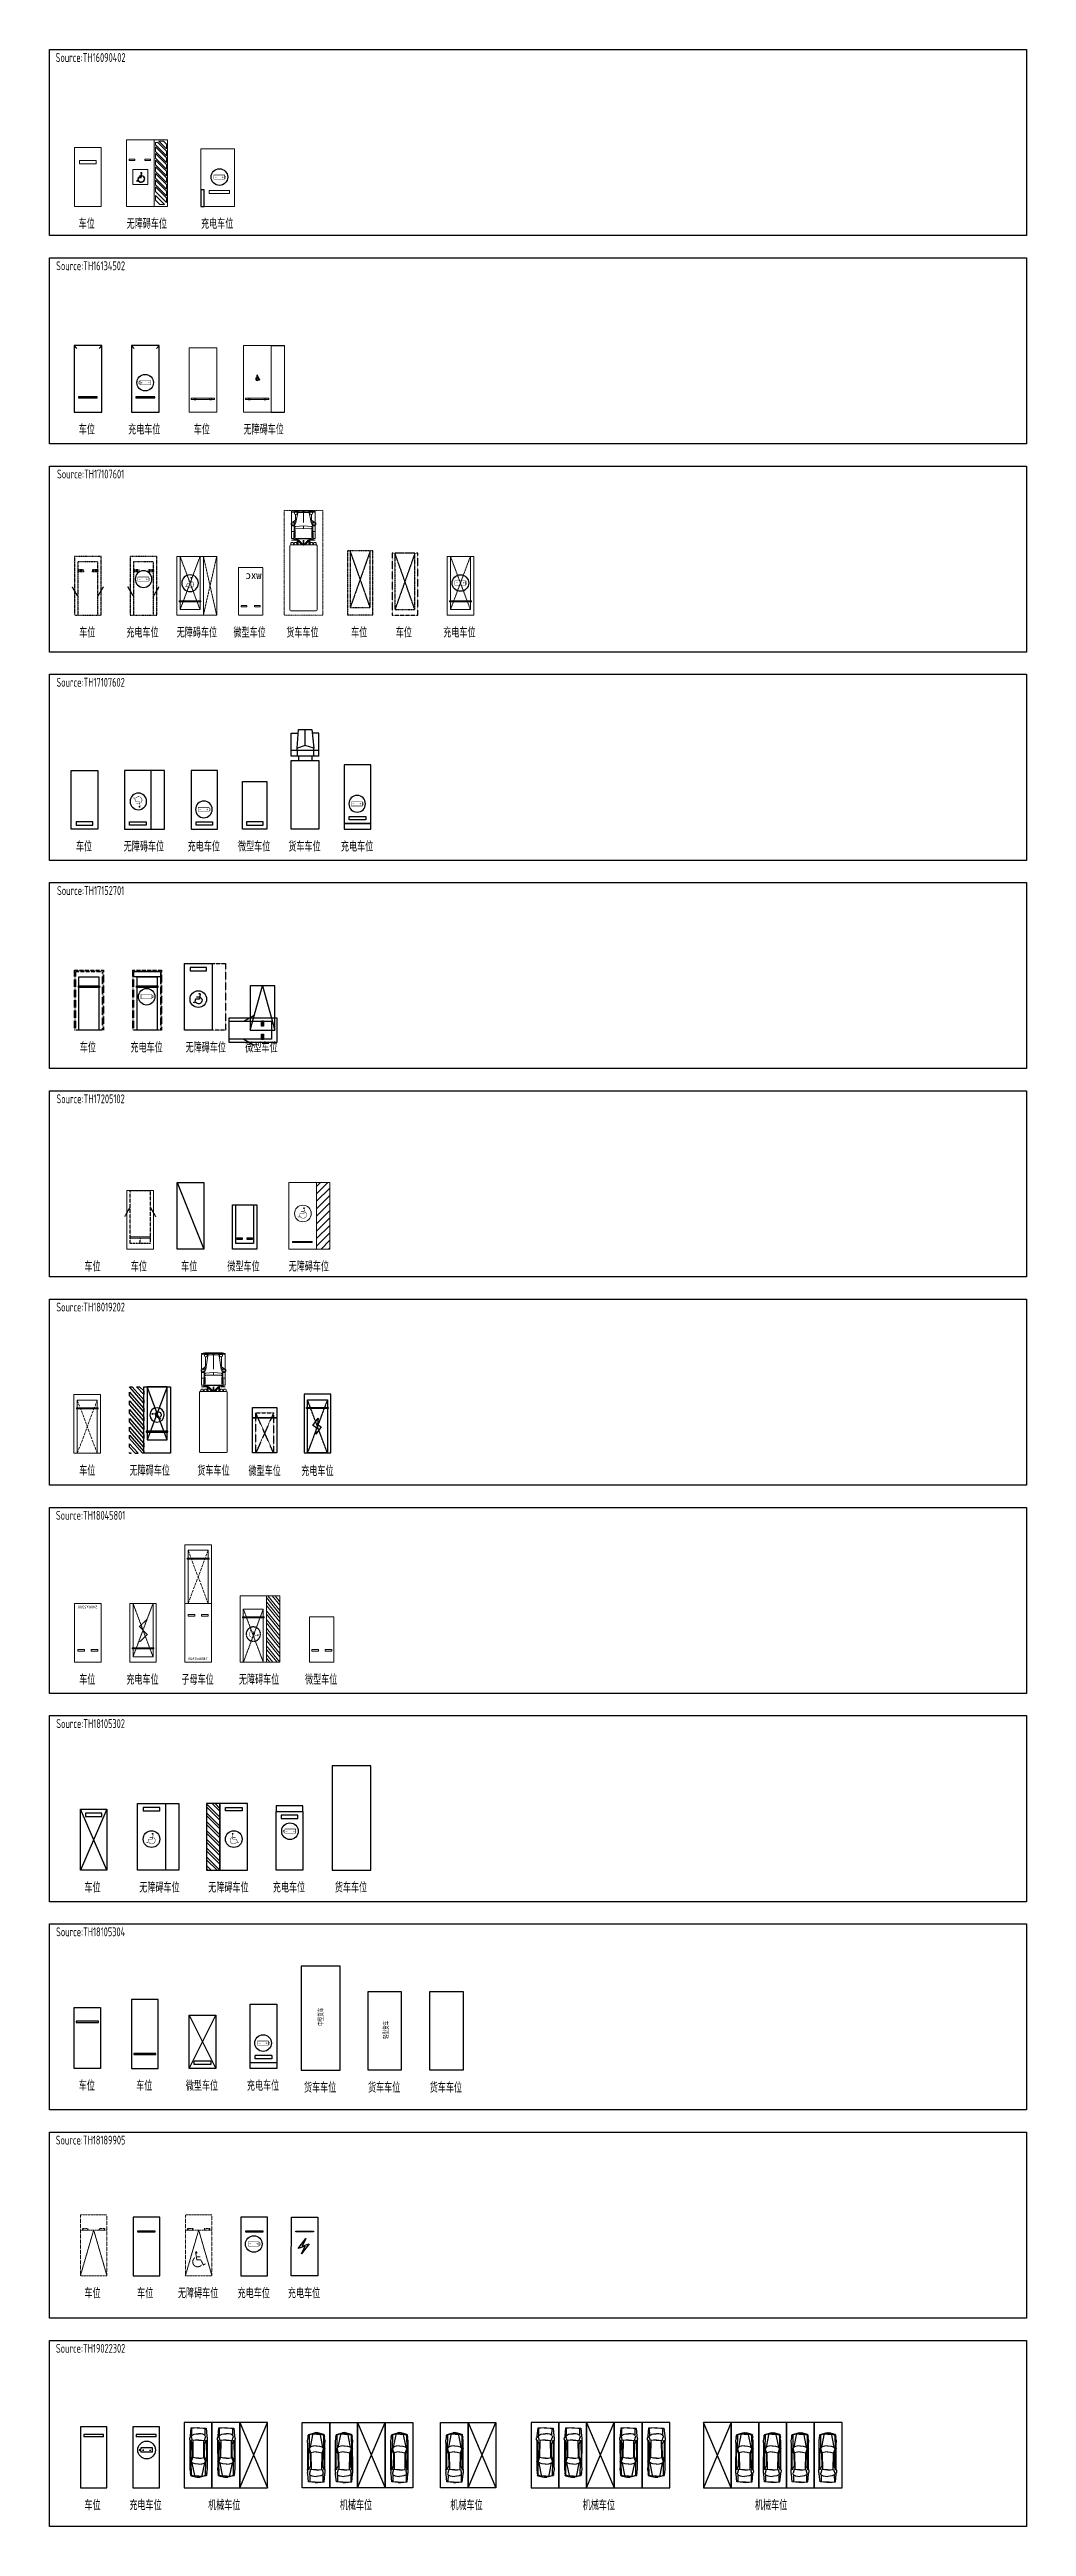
# Model space of a CAD drawing. Header units: millimetres. Extents: x 4401 to 92484, y 1885 to 582422.
# Drawn here: x 4401 to 92484, y 283758 to 507256 of the extents above; entities that cross this region are included whole.
import ezdxf
from ezdxf.enums import TextEntityAlignment as Align

# ---------------------------------------------------------------- set-up
doc = ezdxf.new("R2010")
doc.units = ezdxf.units.MM
doc.header["$MEASUREMENT"] = 0
for name, pattern in [('__DASH', [0.35, 0.25, -0.1]), ('__覆盖_A09-地下一层平面图工作区_TEN25KIB$0$DASH', [0.35, 0.25, -0.1]), ('__附着_A09-地下二层车位_TEN25C2L_设计区$0$DASH', [0.35, 0.25, -0.1]), ('CSKS_a-fp000B2-20000$0$3yDASH', [4.25, 3, -1.25]), ('DASH', [0.35, 0.25, -0.1]), ('DASHED', [0.75, 0.5, -0.25]), ('HIDDEN', [0.375, 0.25, -0.125])]:
    doc.linetypes.add(name, pattern=pattern)
doc.layers.get('DEFPOINTS').update_dxf_attribs({"color": 8})
for name, color, linetype in [('!充电车位调整', 6, 'Continuous'), ('02-停车位$0$car_微型', 54, 'Continuous'), ('__覆盖_A09-地下一层平面图工作区_TEN25KIB$0$AE-EQPM-CARS', 9, 'Continuous'), ('__覆盖_A09-地下一层平面图工作区_TEN25KIB$0$P-BUID-HACH(微型不计)', 9, 'Continuous'), ('__覆盖_A09-地下一层平面图工作区_TEN25KIB$0$充电桩车位', 9, 'Continuous'), ('__覆盖_A09-地下一层平面图工作区_TEN25KIB$0$无障碍车位', 9, 'Continuous'), ('__附着_A09-地下一层平面_TEN250MI_设计区$0$AE-ELEV-CAR', 85, 'Continuous'), ('AD-DIMS-INSD', 73, 'Continuous'), ('AD-NAME-ROOM', 9, 'Continuous'), ('AD-SIGN', 195, 'Continuous'), ('AE-DICH-ARCH', 84, 'Continuous'), ('AE-ELEV-CAR', 85, 'Continuous'), ('AE-EQPM', 70, 'Continuous'), ('AE-EQPM-CARS', 66, 'Continuous'), ('AE-EQPM-KICH', 84, 'Continuous'), ('AE-FLOR', 151, 'Continuous'), ('AE-FURN-MOVE', 78, 'Continuous'), ('AE-WALL', 255, 'Continuous'), ('B3$0$AE-EQPM-CARS', 66, 'Continuous'), ('car', 7, 'Continuous'), ('E-UNIV-NOTE', 6, 'Continuous'), ('HS-A-停车位（标准）', 8, 'Continuous'), ('M-WX', 52, 'Continuous'), ('P-CONS-PARK', 61, 'DASH'), ('PUB_TEXT', 1, 'Continuous'), ('停车位', 6, 'Continuous'), ('停车位（公寓）', 3, 'Continuous'), ('充电桩', 47, 'Continuous'), ('微型车（公寓）', 2, 'Continuous')]:
    doc.layers.add(name, color=color, linetype=linetype)
doc.layers.add('1226防火门调整', color=4, linetype='Continuous', plot=False)
for name, color, linetype, lineweight in [('__覆盖_A09-地下一层平面图工作区_TEN25KIB$0$CQ-PARK', 9, 'Continuous', 5), ('A-CAR', 66, 'Continuous', 0), ('A-CAR-子母', 66, 'Continuous', 0), ('A-CAR-微', 66, 'Continuous', 0), ('A-CAR-电', 66, 'Continuous', 0), ('A-PARKING STALL', 1, 'Continuous', 13), ('A-WALL-INTR-FULL', 4, 'Continuous', 0), ('AE-EQPM-CAR-无障碍', 44, 'Continuous', 0), ('车位', 8, 'DASH', 0)]:
    doc.layers.add(name, color=color, linetype=linetype, lineweight=lineweight)
doc.styles.add('PFL_PC-B4$0$GP-ARIAL', font='Stfangso_0.ttf')
doc.styles.get("Standard").update_dxf_attribs({"font": ''})
doc.styles.add('TH-STYLE3', font='TSSDENG', dxfattribs={"width": 0.7, "bigfont": 'TSSDCHN'})
doc.styles.get('Standard').set_extended_font_data('SimSun')

msp = doc.modelspace()

# ---------------------------------------------------------------- texts
at = {"layer": 'E-UNIV-NOTE', "style": 'TH-STYLE3', "width": 0.7}
for s, p in [('Source:TH16090402', (8101, 506537)), ('车位', (7750, 491594)), ('无障碍车位', (13166, 491594, 0)), ('充电车位', (19516, 491594)), ('Source:TH16134502', (8101, 487746)), ('车位', (7757, 473029, 0)), ('充电车位', (12942, 473029, 0)), ('车位', (18127, 473029, 0)), ('无障碍车位', (23704, 473029, 0)), ('Source:TH17107601', (8101, 468954)), ('车位', (7805, 454710)), ('充电车位', (12778, 454710)), ('无障碍车位', (17683, 454710)), ('微型车位', (22439, 454710)), ('货车车位', (27202, 454710, 0)), ('车位', (32317, 454711, 0)), ('车位', (36347, 454711, 0)), ('充电车位', (41354, 454711)), ('Source:TH17107602', (8101, 450163)), ('车位', (7507, 435403, 0)), ('无障碍车位', (12907, 435403)), ('充电车位', (18307, 435403, 0)), ('微型车位', (22847, 435403, 0)), ('货车车位', (27387, 435403, 0)), ('充电车位', (32127, 435403, 0)), ('Source:TH17152701', (8101, 431371)), ('车位', (7850, 417266)), ('充电车位', (13149, 417266)), ('无障碍车位', (18480, 417266, 0)), ('微型车位', (23503, 417266)), ('Source:TH17205102', (8101, 412580)), ('车位', (8274, 397505)), ('车位', (12458, 397505)), ('车位', (16998, 397505, 0)), ('微型车位', (21892, 397505)), ('无障碍车位', (27774, 397505, 0)), ('Source:TH18019202', (8101, 393788)), ('车位', (7804, 379085)), ('无障碍车位', (13430, 379085)), ('货车车位', (19180, 379085)), ('微型车位', (23797, 379056)), ('充电车位', (28551, 379056)), ('Source:TH18045801', (8101, 374997)), ('车位', (7804, 360229)), ('充电车位', (12777, 360229)), ('子母车位', (17749, 360229)), ('无障碍车位', (23293, 360229)), ('微型车位', (28895, 360229)), ('Source:TH18105302', (8101, 356205)), ('车位', (8274, 341471, 0)), ('无障碍车位', (14311, 341471, 0)), ('无障碍车位', (20531, 341471, 0)), ('充电车位', (25988, 341471, 0)), ('货车车位', (31579, 341471, 0)), ('Source:TH18105304', (8101, 337414)), ('车位', (7757, 323585, 0)), ('车位', (12942, 323585, 0)), ('微型车位', (18141, 323585, 0)), ('充电车位', (23648, 323585, 0)), ('货车车位', (28798, 323417, 0)), ('货车车位', (34570, 323417, 0)), ('货车车位', (40142, 323417, 0)), ('Source:TH18189905', (8101, 318622)), ('车位', (8274, 304865)), ('车位', (13029, 304865)), ('无障碍车位', (17796, 304865)), ('充电车位', (22812, 304865)), ('充电车位', (27347, 304865)), ('Source:TH19022302', (8101, 299831)), ('车位', (8274, 285741)), ('充电车位', (13054, 285741)), ('机械车位', (20153, 285741)), ('机械车位', (32027, 285741)), ('机械车位', (41997, 285741)), ('机械车位', (53931, 285741)), ('机械车位', (69464, 285741))]:
    msp.add_text(s, height=800, dxfattribs=at).set_placement(p, align=Align.MIDDLE)

# ---------------------------------------------------------------- blocks, each defined once
blk = doc.blocks.new('充电车位')
at = {"layer": 'AE-EQPM'}
for p, q in [((700, 2100), (700, 300)), ((900, 2100), (700, 2100)), ((700, 300), (900, 300)), ((900, 2100), (900, 300)), ((1891, 1770), (1891, 730)), ((2291, 1770), (1891, 1770)), ((1891, 730), (2011, 730)), ((2171, 730), (2291, 730)), ((2291, 1770), (2291, 730))]:
    blk.add_line(p, q, dxfattribs=at)
blk.add_lwpolyline([(0, 2400), (0, 0), (5500, 0), (5500, 2400)], close=True, dxfattribs=at)
for points in [[(2171, 730), (2171, 650), (2011, 650), (2011, 730)], [(2031, 930), (2151, 930)], [(2091, 1510), (2091, 1630)], [(2091, 870), (2091, 990)]]:
    blk.add_lwpolyline(points, dxfattribs=at)
blk.add_circle((2091, 1250), 800, dxfattribs=at)
blk = doc.blocks.new('平面图-地下-wx$0$car')
at = {"layer": 'AE-EQPM'}
for p, q in [((-1497762, 5329086), (-1495962, 5329086)), ((-1497762, 5329086), (-1497762, 5328886)), ((-1497762, 5328886), (-1495962, 5328886)), ((-1495962, 5328886), (-1495962, 5329086))]:
    blk.add_line(p, q, dxfattribs=at)
blk.add_lwpolyline([(-1498062, 5328186), (-1495662, 5328186), (-1495662, 5333686), (-1498062, 5333686)], close=True, dxfattribs=at)
blk = doc.blocks.new('机械车位空位')
at = {"layer": 'AE-EQPM', "ltscale": 1000}
for p, q in [((5900, 1250), (0, -1250)), ((0, 1250), (5900, -1250))]:
    blk.add_line(p, q, dxfattribs=at)
at = {"layer": 'AE-EQPM'}
blk.add_lwpolyline([(5900, -1250), (5900, 1250), (0, 1250), (0, -1250)], close=True, dxfattribs=at)
blk = doc.blocks.new('A1099DD')
for p, q in [((7.3, 29.9), (0.9, 6.3)), ((3.7, 13.7), (1.9, 5)), ((2.7, 13.6), (58.3, 24.8)), ((4.8, 13.9), (10.2, 29.5)), ((5.8, 1.5), (6.5, 14.3)), ((20.3, 33.1), (9.9, 32.1)), ((10.1, 28.5), (61.8, 29.3)), ((11.6, 30.7), (18.2, 32.6)), ((20.6, 32), (20.3, 33.1)), ((32.7, 34.8), (20.6, 32.3)), ((47.1, 34.2), (32.7, 34.8)), ((144.3, 34.5), (47.1, 34.2)), ((53.6, -0.6), (54.4, 13.3)), ((53.6, 0.6), (54.4, -13.3)), ((54.4, 13.3), (57.3, 22.5)), ((57.3, 22.5), (63.3, 28.7)), ((61.8, 29.3), (84.8, 21.7)), ((62.7, 34), (85, 24.3)), ((149.6, 31), (68.1, 31.7)), ((77.6, -0.5), (78, 10.5)), ((77.6, 0.5), (78, -10.5)), ((78, 10.5), (81, 21.8)), ((84.8, 21.7), (146.9, 20.8)), ((85, 24.3), (133.3, 23.9)), ((133.3, 23.9), (149.6, 31)), ((150.7, 35.1), (144.3, 34.5)), ((148, 23.8), (162.6, 27.9)), ((149.3, 11.4), (148, 23.8)), ((149.5, -0.4), (149.3, 11.4)), ((149.5, 0.4), (149.3, -11.4)), ((167, 33.8), (159.3, 34.9)), ((197.6, 30.8), (167, 33.8)), ((167.6, 27.1), (169.6, 25.8)), ((169.2, 26.5), (196.9, 26.6)), ((169.2, 26.5), (173.5, 17.9)), ((173.5, 17.9), (175, 9.4)), ((175, 9.4), (175.3, 0.3)), ((198.9, 5.2), (196.7, 30.7)), ((199.8, 5.2), (197.6, 30.8)), ((7.3, -29.9), (0.9, -6.3)), ((3.7, -13.7), (1.9, -5)), ((2.7, -13.6), (58.3, -24.8)), ((4.8, -13.9), (10.2, -29.5)), ((5.8, -1.5), (6.5, -14.3)), ((20.3, -33.1), (9.9, -32.1)), ((10.1, -28.5), (61.8, -29.3)), ((11.6, -30.7), (18.2, -32.6)), ((20.6, -32), (20.3, -33.1)), ((32.7, -34.8), (20.6, -32.3)), ((47.1, -34.2), (32.7, -34.8)), ((144.3, -34.5), (47.1, -34.2)), ((54.4, -13.3), (57.3, -22.5)), ((57.3, -22.5), (63.3, -28.7)), ((61.8, -29.3), (84.8, -21.7)), ((62.7, -34), (85, -24.3)), ((149.6, -31), (68.1, -31.7)), ((78, -10.5), (81, -21.8)), ((84.8, -21.7), (146.9, -20.8)), ((85, -24.3), (133.3, -23.9)), ((133.3, -23.9), (149.6, -31)), ((150.7, -35.1), (144.3, -34.5)), ((149.3, -11.4), (148, -23.8)), ((148, -23.8), (162.6, -27.9)), ((167, -33.8), (159.3, -34.9)), ((197.6, -30.8), (167, -33.8)), ((167.6, -27.1), (169.6, -25.8)), ((169.2, -26.5), (173.5, -17.9)), ((169.2, -26.5), (196.9, -26.6)), ((173.5, -17.9), (175, -9.4)), ((175, -9.4), (175.3, -0.3)), ((198.9, -5.2), (196.7, -30.7)), ((199.8, -5.2), (197.6, -30.8))]:
    blk.add_line(p, q)
for centre, radius, start, end in [((24, 0), 24, 164.66147, 195.33853), ((25.3, 0), 24, 167.90524, 192.09476), ((29.7, 0), 24, 176.47351, 183.52649), ((10.2, 29.1), 3, 95.8102, 164.66147), ((12.1, 28.8), 2, 105.48617, 160.78938), ((154.3, -0.7), 36, 81.92841, 95.62572), ((164.2, 22.1), 6, 56.26407, 105.53064), ((139.1, 0), 60, 355.05924, 4.94076), ((140.1, 0), 60, 355.05924, 4.94076), ((10.2, -29.1), 3, 195.33853, 264.1898), ((12.1, -28.8), 2, 199.21062, 254.51383), ((154.3, 0.7), 36, 264.37428, 278.07159), ((164.2, -22.1), 6, 254.46936, 303.73593)]:
    blk.add_arc(centre, radius, start, end)
blk = doc.blocks.new('机械车位')
at = {"layer": 'AE-EQPM'}
blk.add_lwpolyline([(5900, -1250), (5900, 1250), (0, 1250), (0, -1250)], close=True, dxfattribs=at)
at = {"layer": 'AE-EQPM', "extrusion": (0, 0, -1), "xscale": 22.50000000000001, "yscale": 22.50000000000001, "zscale": -22.50000000000001, "rotation": 359.999031279905}
blk.add_blockref('A1099DD', (-4977, 38), dxfattribs=at)
blk = doc.blocks.new('A$C100C1B85')
at = {"layer": 'AE-EQPM'}
for name, p, rotation in [('机械车位', (1250, 5900), 270), ('机械车位', (3750, 5900), 270), ('机械车位空位', (6250, 0), 90)]:
    blk.add_blockref(name, p, dxfattribs=dict(at, rotation=rotation))
blk = doc.blocks.new('A$C3F074BBE')
at = {"layer": 'AE-EQPM', "xscale": -1}
for name, p, rotation in [('机械车位', (1250, 0), 270), ('机械车位', (3750, 0), 270), ('机械车位空位', (6250, 5900), 90), ('机械车位', (8750, 0), 270)]:
    blk.add_blockref(name, p, dxfattribs=dict(at, rotation=rotation))
blk = doc.blocks.new('A$C0F155F6F')
at = {"layer": 'AE-EQPM', "xscale": -1}
for name, p, rotation in [('机械车位', (1250, 0), 270), ('机械车位空位', (3750, 5900), 90)]:
    blk.add_blockref(name, p, dxfattribs=dict(at, rotation=rotation))
blk = doc.blocks.new('A$C50380DAB')
at = {"layer": 'AE-EQPM', "rotation": 180}
for p in [(5900, -1250), (5900, -3750), (5900, -8750), (5900, -11250)]:
    blk.add_blockref('机械车位', p, dxfattribs=at)
at = {"layer": 'AE-EQPM'}
blk.add_blockref('机械车位空位', (0, -6250), dxfattribs=at)
blk = doc.blocks.new('A$C38FB4567')
at = {"layer": 'AE-EQPM', "rotation": 180}
blk.add_blockref('机械车位空位', (5900, -1250), dxfattribs=at)
at = {"layer": 'AE-EQPM'}
for p in [(0, -3750), (0, -6250), (0, -8750), (0, -11250)]:
    blk.add_blockref('机械车位', p, dxfattribs=at)
blk = doc.blocks.new('车位0118')
at = {"layer": '车位', "color": 251, "linetype": 'HIDDEN'}
blk.add_line((0, 0), (0, 2400), dxfattribs=at)
at = {"layer": '车位', "color": 251}
for p, q in [((-37, 2151), (-94, 2151)), ((-37, 1749), (-94, 1749)), ((-37, 651), (-94, 651)), ((-37, 249), (-94, 249)), ((-65, 2170), (-65, 2126)), ((-65, 1730), (-65, 1774)), ((-65, 670), (-65, 626)), ((-65, 230), (-65, 274))]:
    blk.add_line(p, q, dxfattribs=at)
at = {"layer": '车位', "color": 143}
blk.add_lwpolyline([(4131, 2400), (4131, 0), (-1369, 0), (-1369, 2400)], close=True, dxfattribs=at)
at = {"layer": '车位', "color": 251, "linetype": 'HIDDEN'}
blk.add_lwpolyline([(4131, 0), (0, 1200), (4131, 2400)], dxfattribs=at)
at = {"layer": '车位', "color": 251}
for points in [[(0, 2200), (-137, 2200), (-137, 1700), (0, 1700)], [(0, 200), (-137, 200), (-137, 700), (0, 700)]]:
    blk.add_lwpolyline(points, close=True, dxfattribs=at)
blk = doc.blocks.new('残疾人标志')
at = {"const_width": 80}
for points in [[(-1928, 1422, 1.1329991), (-1409, 838, -0.4754284)], [(-2017, 1338, 0.9688621), (-1409, 838, -0.4754284)]]:
    blk.add_lwpolyline(points, format="xyb", dxfattribs=at)
for points in [[(-1872, 1839), (-1772, 1248), (-1467, 1248), (-1264, 850), (-1087, 941)], [(-1766, 1477), (-1493, 1477)]]:
    blk.add_lwpolyline(points, dxfattribs=at)
at = {"const_width": 100}
blk.add_lwpolyline([(-1861, 1824, 1), (-1761, 1824, 1)], format="xyb", close=True, dxfattribs=at)
blk = doc.blocks.new('无障碍车位0110')
at = {"layer": '车位', "color": 251, "linetype": 'HIDDEN'}
blk.add_line((0, 0), (2400, 0), dxfattribs=at)
at = {"layer": '车位', "color": 251}
for p, q in [((230, 65), (274, 65)), ((249, 37), (249, 94)), ((670, 65), (626, 65)), ((651, 37), (651, 94)), ((1730, 65), (1774, 65)), ((1749, 37), (1749, 94)), ((2170, 65), (2126, 65)), ((2151, 37), (2151, 94))]:
    blk.add_line(p, q, dxfattribs=at)
at = {"layer": '车位', "color": 143}
blk.add_lwpolyline([(2400, -4131), (0, -4131), (0, 1369), (2400, 1369)], close=True, dxfattribs=at)
at = {"layer": '车位', "color": 251, "linetype": 'HIDDEN'}
blk.add_lwpolyline([(0, -4131), (1200, 0), (2400, -4131)], dxfattribs=at)
at = {"layer": '车位', "color": 251}
for points in [[(200, 0), (200, 137), (700, 137), (700, 0)], [(2200, 0), (2200, 137), (1700, 137), (1700, 0)]]:
    blk.add_lwpolyline(points, close=True, dxfattribs=at)
at = {"layer": '车位', "linetype": 'HIDDEN', "extrusion": (-1.01037e-22, 1.01599e-22, -1), "xscale": 1.151931205766849, "yscale": 1.151953130960464, "zscale": -1.152, "rotation": 0.0001178455875442052}
blk.add_blockref('残疾人标志', (679, -4129), dxfattribs=at)
blk = doc.blocks.new('A$C0AF73A7C')
at = {"layer": '车位', "color": 143, "xscale": -1, "rotation": 90}
blk.add_blockref('无障碍车位0110', (-4131, 2400), dxfattribs=at)
blk = doc.blocks.new('非机')
at = {"layer": 'AE-ELEV-CAR'}
for points in [[(0, 2400), (0, 0), (5300, 0), (5300, 2400)], [(1260, 2000), (1260, 400), (1340, 400), (1340, 2000)]]:
    blk.add_lwpolyline(points, close=True, dxfattribs=at)
blk = doc.blocks.new('cdz')
at = {"const_width": 40}
for points in [[(-1586, 554), (-1586, -429), (-1972, -429), (-1972, 554)], [(-1686, -429), (-1686, -530), (-1872, -530), (-1872, -429)]]:
    blk.add_lwpolyline(points, close=True, dxfattribs=at)
at = {"const_width": 20}
for points in [[(-1776, 300), (-1776, 451)], [(-1701, -261), (-1852, -261)], [(-1776, -337), (-1776, -186)]]:
    blk.add_lwpolyline(points, dxfattribs=at)
at = {"ltscale": 0.5}
blk.add_circle((-1785, 42), 750, dxfattribs=at)
blk = doc.blocks.new('A$C2CE53D9C')
at = {"layer": 'AE-ELEV-CAR', "rotation": 269.9999999999798}
blk.add_blockref('非机', (0, 5300), dxfattribs=at)
at = {"layer": '充电桩', "rotation": 90.00000000019698}
blk.add_blockref('cdz', (1198, 4657), dxfattribs=at)
blk = doc.blocks.new('kc')
at = {"layer": '充电桩', "linetype": 'ByBlock'}
blk.add_lwpolyline([(60, 690), (-280, 20), (360, 200), (-340, -670), (0, 0), (-640, -180), (60, 690)], dxfattribs=at)
blk = doc.blocks.new('A$C6F0B0537')
at = {"layer": 'AE-ELEV-CAR', "xscale": -1, "rotation": 89.9592797802938}
blk.add_blockref('非机', (2404, 5298), dxfattribs=at)
at = {"layer": '充电桩', "linetype": 'ByBlock', "rotation": 1.025466647418598}
blk.add_blockref('kc', (1261, 2670), dxfattribs=at)
blk = doc.blocks.new('A$C66C462BC')
at = {"layer": 'AE-FURN-MOVE', "elevation": 0}
for points in [[(5300, 0), (5300, 2400), (-200, 2400), (-200, 0)], [(4050, 200), (3950, 200), (3950, 2200), (4050, 2200)]]:
    blk.add_lwpolyline(points, close=True, dxfattribs=at)
blk = doc.blocks.new('横向车位')
at = {"layer": 'AE-FURN-MOVE'}
for p, q in [((1181203, 1049920), (1175031, 1049328)), ((1175031, 1049328), (1175260, 1046939)), ((1181431, 1047531), (1181203, 1049920)), ((1175260, 1046939), (1181431, 1047531))]:
    blk.add_line(p, q, dxfattribs=at)
blk.add_lwpolyline([(1179977, 1049601), (1179878, 1049592), (1180069, 1047601), (1180168, 1047610)], close=True, dxfattribs=at)
blk = doc.blocks.new('小车位')
at = {"layer": 'AE-FURN-MOVE'}
for p, q in [((1003605, 1249734), (1006005, 1249734)), ((1003605, 1244934), (1003605, 1249734)), ((1006005, 1249734), (1003605, 1244934)), ((1006005, 1244934), (1003605, 1249734)), ((1004055, 1249384), (1005555, 1249384)), ((1004055, 1249084), (1004055, 1249384)), ((1005555, 1249384), (1005555, 1249084)), ((1006005, 1249734), (1006005, 1244934)), ((1004055, 1249084), (1005555, 1249084)), ((1006005, 1244934), (1003605, 1244934))]:
    blk.add_line(p, q, dxfattribs=at)
blk = doc.blocks.new('充电车位3')
at = {"layer": 'AE-FURN-MOVE', "color": 8}
for p, q in [((1007725, 1259874), (1010125, 1259874)), ((1007725, 1259374), (1007725, 1259874)), ((1007725, 1259374), (1010125, 1259374)), ((1010125, 1259874), (1010125, 1259374))]:
    blk.add_line(p, q, dxfattribs=at)
at = {"layer": 'AE-FURN-MOVE'}
for p, q in [((1007725, 1259374), (1010125, 1259374)), ((1007725, 1254074), (1007725, 1259374)), ((1008175, 1259024), (1009675, 1259024)), ((1008175, 1258724), (1008175, 1259024)), ((1008175, 1258724), (1009675, 1258724)), ((1009675, 1259024), (1009675, 1258724)), ((1010125, 1259374), (1010125, 1254074)), ((1010125, 1254074), (1007725, 1254074))]:
    blk.add_line(p, q, dxfattribs=at)
at = {"layer": 'AE-FURN-MOVE', "const_width": 40}
for points in [[(1008496, 1257689), (1008396, 1257689), (1008396, 1257503), (1008496, 1257503)], [(1009479, 1257789), (1008496, 1257789), (1008496, 1257402), (1009479, 1257402)]]:
    blk.add_lwpolyline(points, close=True, dxfattribs=at)
at = {"layer": 'AE-FURN-MOVE', "const_width": 20}
for points in [[(1008589, 1257598), (1008740, 1257598)], [(1008664, 1257674), (1008664, 1257523)], [(1009225, 1257598), (1009376, 1257598)]]:
    blk.add_lwpolyline(points, dxfattribs=at)
at = {"layer": 'AE-FURN-MOVE'}
blk.add_circle((1008967, 1257589), 750, dxfattribs=at)
blk = doc.blocks.new('A$C01347EBF')
at = {"layer": 'AE-FLOR'}
blk.add_lwpolyline([(0, 1750), (0, -1750), (9400, -1750), (9400, 1750)], close=True, dxfattribs=at)
at = {"layer": 'AD-NAME-ROOM', "style": 'TH-STYLE3', "width": 0.7}
blk.add_text('中型货车', height=450, dxfattribs=at).set_placement((4009, -260))
blk = doc.blocks.new('A$C7614042D')
at = {"layer": 'AE-FLOR'}
blk.add_lwpolyline([(0, -1500), (0, 1500), (7100, 1500), (7100, -1500)], close=True, dxfattribs=at)
at = {"layer": 'AD-NAME-ROOM', "style": 'TH-STYLE3', "width": 0.7}
blk.add_text('轻型货车', height=450, dxfattribs=at).set_placement((2826, -377))
blk = doc.blocks.new('A$C55D475ED')
at = {"layer": 'AE-FLOR'}
blk.add_lwpolyline([(1500, -7100), (-1500, -7100), (-1500, 0), (1500, 0)], close=True, dxfattribs=at)
blk = doc.blocks.new('车位-机械')
at = {"ltscale": 0.5}
blk.add_lwpolyline([(0, 2.45), (0, 0.05), (5.5, 0.05), (5.5, 2.45)], close=True, dxfattribs=at)
at = {"ltscale": 0.25}
blk.add_lwpolyline([(0.35, 2), (0.65, 2), (0.65, 0.5), (0.35, 0.5)], close=True, dxfattribs=at)
blk = doc.blocks.new('__附着_A04-plan-B1FGarage_TEN254CV_设计区$0$__附着_A09-地下一层平面_TEN250MI_设计区$0$非机')
blk.add_lwpolyline([(5500, 0), (0, 2400), (0, 0), (5500, 2400)])
at = {"xscale": 1000, "yscale": 1000, "zscale": 1000, "rotation": 359.9999999999936}
blk.add_blockref('车位-机械', (0, -50), dxfattribs=at)
blk = doc.blocks.new('A$C7BF01CF3')
at = {"layer": 'AE-EQPM-CARS', "extrusion": (-3.81558e-08, -3.33814e-09, 1)}
for points in [[(0, 6000), (2500, 6000), (2500, 0), (0, 0)], [(500, 5650), (500, 5350), (2000, 5350), (2000, 5650)]]:
    blk.add_lwpolyline(points, close=True, dxfattribs=at)
blk.add_lwpolyline([(2500, 6000), (2500, 6000), (3700, 6000), (3700, 0), (2500, 0)], dxfattribs=at)
at = {"layer": 'AE-EQPM-CARS', "extrusion": (-3.81558e-08, -3.33814e-09, 1), "const_width": 40}
for points in [[(1411, 3288), (1347, 2802), (1000, 2802), (909, 2467), (779, 2496)], [(1372, 2965), (1071, 2965)]]:
    blk.add_lwpolyline(points, dxfattribs=at)
blk.add_lwpolyline([(1434, 2953, -1.2849847), (999, 2526, -1.467757)], format="xyb", dxfattribs=at)
at = {"layer": 'AE-EQPM-CARS', "extrusion": (-3.81558e-08, -3.33814e-09, 1), "const_width": 80}
blk.add_lwpolyline([(1390, 3276, -1), (1312, 3276, -1)], format="xyb", close=True, dxfattribs=at)
at = {"layer": 'AE-EQPM-CARS'}
blk.add_circle((1250, 2800), 750, dxfattribs=at)
blk = doc.blocks.new('CAR-w')
h = blk.add_hatch()
h.set_pattern_fill('ANSI32', color=256, scale=1500)
h.paths.add_polyline_path([(916408, 919216), (916408, 918016), (922408, 918016), (922408, 919216)])
at = {"ltscale": 0.5}
for points in [[(916408, 921716), (916408, 919216), (922408, 919216), (922408, 921716)], [(916408, 919216), (916408, 919216), (916408, 918016), (922408, 918016), (922408, 919216)]]:
    blk.add_lwpolyline(points, close=True, dxfattribs=at)
at = {"ltscale": 0.25}
blk.add_lwpolyline([(916758, 921216), (917058, 921216), (917058, 919716), (916758, 919716)], close=True, dxfattribs=at)
at = {"const_width": 40}
for points in [[(919121, 920306), (919606, 920369), (919606, 920716), (919941, 920808), (919912, 920938)], [(919444, 920344), (919444, 920646)]]:
    blk.add_lwpolyline(points, dxfattribs=at)
at = {"const_width": 80}
blk.add_lwpolyline([(919132, 920326, 1), (919132, 920404, 1)], format="xyb", close=True, dxfattribs=at)
at = {"const_width": 40}
blk.add_lwpolyline([(919456, 920283, 1.2849847), (919882, 920717, 1.467757)], format="xyb", dxfattribs=at)
at = {"ltscale": 0.5}
blk.add_circle((919608, 920466), 750, dxfattribs=at)
blk = doc.blocks.new('车位01')
at = {"ltscale": 0.5}
blk.add_lwpolyline([(0, 0), (0, -2400), (5300, -2400), (5300, 0)], close=True, dxfattribs=at)
at = {"ltscale": 0.25}
blk.add_lwpolyline([(350, -450), (650, -450), (650, -1950), (350, -1950)], close=True, dxfattribs=at)
blk = doc.blocks.new('dfgcvcbvc')
at = {"layer": 'AE-EQPM-CARS', "color": 252}
blk.add_lwpolyline([(2400, -500), (2400, 0), (0, 0), (0, -500)], close=True, dxfattribs=at)
at = {"layer": 'AE-EQPM-CARS', "const_width": 40}
for points in [[(771, -2186), (670, -2186), (670, -2372), (771, -2372)], [(1754, -2086), (771, -2086), (771, -2472), (1754, -2472)]]:
    blk.add_lwpolyline(points, close=True, dxfattribs=at)
at = {"layer": 'AE-EQPM-CARS', "const_width": 20}
for points in [[(939, -2201), (939, -2352)], [(863, -2276), (1014, -2276)], [(1500, -2276), (1651, -2276)]]:
    blk.add_lwpolyline(points, dxfattribs=at)
at = {"layer": 'AE-EQPM-CARS'}
blk.add_circle((1242, -2285), 750, dxfattribs=at)
at = {"layer": 'AE-EQPM-CARS', "xscale": -0.9999999999999997, "rotation": 90}
blk.add_blockref('车位01', (0, -500), dxfattribs=at)
blk = doc.blocks.new('A$C767A7447')
at = {"layer": 'AD-SIGN'}
blk.add_lwpolyline([(3500, 9400), (0, 9400), (0, 0), (3500, 0)], close=True, dxfattribs=at)
blk = doc.blocks.new('A$C13AD0834')
at = {"layer": '__覆盖_A09-地下一层平面图工作区_TEN25KIB$0$AE-EQPM-CARS', "linetype": '__覆盖_A09-地下一层平面图工作区_TEN25KIB$0$DASH', "lineweight": 15}
for p, q in [((0.3, 5.3), (2.1, 0.5)), ((0.3, 0.5), (2.1, 5.3))]:
    blk.add_line(p, q, dxfattribs=at)
at = {"layer": '__覆盖_A09-地下一层平面图工作区_TEN25KIB$0$AE-EQPM-CARS', "linetype": 'Continuous', "lineweight": 15}
for points in [[(2.4, 0), (2.4, 5.3), (0, 5.3), (0, 0)], [(2.19, 1.2), (0.22, 1.2), (0.22, 1.29), (2.19, 1.29)]]:
    blk.add_lwpolyline(points, close=True, dxfattribs=at)
blk.add_lwpolyline([(2.1, 5.3), (2.1, 0.5), (0.3, 0.5), (0.3, 5.3), (2.1, 5.3)], dxfattribs=at)
blk = doc.blocks.new('ASGFDSGDSGDS')
at = {"layer": '__覆盖_A09-地下一层平面图工作区_TEN25KIB$0$无障碍车位', "ltscale": 2}
for p, q in [((674769, 711615), (676569, 706815)), ((674769, 706815), (676569, 711615)), ((675675, 708860, 0), (675386, 708781, 0)), ((675386, 708781, 0), (675411, 708669, 0)), ((676095, 709215, 0), (675675, 709160, 0)), ((675675, 709160, 0), (675675, 708860, 0)), ((675816, 709182, 0), (675816, 708921, 0)), ((677633, 705615), (677376, 705615)), ((678169, 705615), (678019, 705615))]:
    blk.add_line(p, q, dxfattribs=at)
at = {"layer": '__覆盖_A09-地下一层平面图工作区_TEN25KIB$0$无障碍车位', "ltscale": 6}
blk.add_lwpolyline([(676869, 705615), (676869, 711615), (674469, 711615), (674469, 705615)], close=True, dxfattribs=at)
blk.add_lwpolyline([(676569, 711615), (676569, 706815), (674769, 706815), (674769, 711615), (676569, 711615)], dxfattribs=at)
at = {"layer": '__覆盖_A09-地下一层平面图工作区_TEN25KIB$0$无障碍车位', "ltscale": 2}
for points in [[(676869, 710135), (678169, 711615), (677912, 711615), (676869, 710453), (676869, 710135)], [(676869, 710929), (677525, 711615), (677268, 711615), (676869, 711247), (676869, 710929)], [(676869, 709342), (678169, 710821), (678169, 711139), (676869, 709659), (676869, 709342)], [(676869, 708548), (678169, 710027), (678169, 710345), (676869, 708865), (676869, 708548)], [(676869, 707754), (678169, 709234), (678169, 709551), (676869, 708072), (676869, 707754)], [(676869, 706960), (678169, 708440), (678169, 708757), (676869, 707278), (676869, 706960)], [(676869, 706167), (678169, 707646), (678169, 707964), (676869, 706484), (676869, 706167)], [(676989, 705615), (678169, 706946), (678169, 707264), (676869, 705784), (676869, 705615), (676989, 705615)], [(677633, 705615), (678169, 706152), (678169, 706470), (677376, 705615)], [(678169, 705615), (678169, 705676), (678019, 705615)]]:
    blk.add_lwpolyline(points, dxfattribs=at)
blk.add_lwpolyline([(676653, 707515), (674685, 707515), (674685, 707607), (676653, 707607)], close=True, dxfattribs=at)
for centre, major_axis, start_param, end_param in [((675673, 709076, 0), (-5, 648, 0), -1.570626, 4.7125593), ((675574, 709094, 0), (0, 271), -1.023498, 2.6144143), ((676085, 709163, 0), (-23.7, 23.7, 0), -0.7853982, 2.3561945), ((676085, 709163, 0), (23.7, 23.7, 0), 3.9269908, 7.0685835)]:
    blk.add_ellipse(centre, major_axis=major_axis, ratio=1, start_param=start_param, end_param=end_param, dxfattribs=at)
blk = doc.blocks.new('货车车位1')
at = {"layer": '__覆盖_A09-地下一层平面图工作区_TEN25KIB$0$CQ-PARK'}
for p, q in [((-1250, 3424), (-1250, -1935)), ((-1174, 3500), (1171, 3500)), ((1250, -1935), (1250, 3424)), ((-1174, -2011), (1174, -2011)), ((-1144, -2174), (-1144, -2011)), ((-913, -2174), (-913, -2011)), ((-839, -2174), (-839, -2011)), ((-608, -2174), (-608, -2011)), ((-558, -2011), (-558, -2541)), ((-484, -2541), (-484, -2011)), ((-484, -2369), (-152, -2011)), ((-414, -2443), (1, -1997)), ((-25, -2443), (-25, -2025)), ((1, -1997), (414, -2443)), ((25, -2443), (25, -2025)), ((152, -2011), (484, -2369)), ((484, -2011), (484, -2541)), ((558, -2011), (558, -2541)), ((611, -2176), (611, -2011)), ((839, -2174), (839, -2011)), ((916, -2176), (916, -2011)), ((1144, -2174), (1144, -2011)), ((-1067, -2591), (-863, -2591)), ((-1067, -3777), (-1067, -2591)), ((-863, -3215), (-1067, -3215)), ((-1067, -5323), (-1067, -4024)), ((-635, -2440), (-1065, -2440)), ((-940, -4079), (-647, -4305)), ((-863, -2541), (-839, -3671)), ((863, -2541), (-863, -2541)), ((-839, -3671), (-685, -4029)), ((-668, -4151), (-812, -4029)), ((-810, -2668), (-760, -2668)), ((-793, -3378), (-810, -2668)), ((-745, -3280), (-793, -3378)), ((-736, -3419), (-788, -3520)), ((-788, -3520), (-762, -3621)), ((-762, -3621), (-712, -3671)), ((-760, -2668), (-745, -3280)), ((-685, -3470), (-736, -3419)), ((712, -2591), (-712, -2591)), ((-712, -3671), (1, -3724)), ((-712, -4257), (-712, -5145)), ((1, -3494), (-685, -3470)), ((-685, -4029), (-484, -5450)), ((1, -3494), (685, -3470)), ((1, -3724), (1, -3494)), ((1, -3724), (1, -3494)), ((712, -3671), (1, -3724)), ((1, -5322), (1, -4029)), ((484, -5450), (685, -4029)), ((1065, -2440), (635, -2440)), ((940, -4079), (647, -4305)), ((668, -4151), (812, -4029)), ((685, -3470), (736, -3419)), ((685, -4029), (839, -3671)), ((762, -3621), (712, -3671)), ((712, -5145), (712, -4257)), ((736, -3419), (788, -3520)), ((745, -3280), (760, -2668)), ((793, -3378), (745, -3280)), ((760, -2668), (810, -2668)), ((788, -3520), (762, -3621)), ((810, -2668), (793, -3378)), ((839, -3671), (863, -2541)), ((1067, -2591), (863, -2591)), ((1067, -3215), (863, -3215)), ((1067, -3777), (1067, -2591)), ((1067, -4024), (1067, -5323)), ((-1067, -5374), (-1067, -5450)), ((-812, -5349), (-812, -5256)), ((-558, -5349), (-812, -5349)), ((-486, -5426), (-812, -5426)), ((812, -5500), (-812, -5500)), ((-712, -5145), (-661, -5145)), ((-558, -5248), (-558, -5349)), ((-558, -5272), (-512, -5272)), ((503, -5322), (-503, -5322)), ((-484, -5450), (484, -5450)), ((486, -5426), (812, -5426)), ((558, -5272), (512, -5272)), ((558, -5349), (558, -5248)), ((812, -5349), (558, -5349)), ((661, -5145), (712, -5145)), ((812, -5238), (812, -5349)), ((1067, -5374), (1067, -5450))]:
    blk.add_line(p, q, dxfattribs=at)
for centre, radius in [((-940, -3901), 178), ((-940, -3901), 102), ((940, -3901), 178), ((940, -3901), 102), ((0, -5399), 50.8)]:
    blk.add_circle(centre, radius, dxfattribs=at)
for centre, radius, start, end in [((-1174, 3424), 76.2, 90, 180), ((1174, 3424), 76.2, 360, 92.19886), ((-1174, -1935), 76.2, 180.00065, 270), ((-1029, -2072), 154, 221.73832, 318.59922), ((-724, -2072), 154, 221.74235, 318.57842), ((724, -2072), 154, 222.73129, 318.25202), ((1029, -2072), 154, 222.74009, 318.27088), ((1174, -1935), 76.2, 270.00065, 0.02512), ((-762, -1550), 940, 251.21393, 277.76708), ((762, -1550), 940, 262.23422, 288.79268), ((-889, -5037), 337, 238.10579, 283.08676), ((-622, -3812), 1624, 254.11767, 263.26464), ((-622, -3888), 1624, 254.11764, 263.26464), ((-711, -5247), 102, 90.24894, 185.01546), ((-749, -5310), 63.5, 216.87055, 323.13075), ((-622, -5310), 63.5, 216.87055, 323.13075), ((-660, -5247), 102, 0.00065, 90.00065), ((660, -5247), 102, 90.00065, 180.00065), ((622, -5310), 63.5, 216.87055, 323.13075), ((749, -5310), 63.5, 216.87055, 323.13075), ((711, -5247), 102, 5.16906, 90.00065), ((889, -5037), 337, 256.91455, 301.8896), ((622, -3812), 1624, 276.73666, 285.88464), ((622, -3888), 1624, 276.73666, 285.88461)]:
    blk.add_arc(centre, radius, start, end, dxfattribs=at)
blk = doc.blocks.new('excw')
at = {"layer": '__覆盖_A09-地下一层平面图工作区_TEN25KIB$0$P-BUID-HACH(微型不计)', "color": 6, "linetype": '__覆盖_A09-地下一层平面图工作区_TEN25KIB$0$DASH', "ltscale": 2}
for p, q in [((-800, 500), (800, 4100)), ((-800, 4100), (800, 500))]:
    blk.add_line(p, q, dxfattribs=at)
at = {"layer": '__覆盖_A09-地下一层平面图工作区_TEN25KIB$0$P-BUID-HACH(微型不计)', "color": 6, "linetype": 'Continuous', "ltscale": 6}
for p, q in [((1100, 950), (-1100, 950)), ((1100, 900), (-1100, 900))]:
    blk.add_line(p, q, dxfattribs=at)
blk.add_lwpolyline([(-1100, 4100), (1100, 4100), (1100, 0), (-1100, 0)], close=True, dxfattribs=at)
at = {"layer": '__覆盖_A09-地下一层平面图工作区_TEN25KIB$0$P-BUID-HACH(微型不计)', "color": 6, "linetype": '__覆盖_A09-地下一层平面图工作区_TEN25KIB$0$DASH', "ltscale": 2}
blk.add_lwpolyline([(-800, 4100), (800, 4100), (800, 500), (-800, 500)], close=True, dxfattribs=at)
blk = doc.blocks.new('FDHGFDHGFDH')
at = {"layer": '__覆盖_A09-地下一层平面图工作区_TEN25KIB$0$充电桩车位', "linetype": '__覆盖_A09-地下一层平面图工作区_TEN25KIB$0$DASH'}
for p, q in [((685742, 755360), (687542, 750560)), ((685742, 750560), (687542, 755360))]:
    blk.add_line(p, q, dxfattribs=at)
at = {"layer": '__覆盖_A09-地下一层平面图工作区_TEN25KIB$0$充电桩车位'}
for points in [[(687842, 750060), (687842, 755360), (685442, 755360), (685442, 750060)], [(686713, 753094), (687061, 752891), (686565, 752242), (686642, 752814), (686294, 753017), (686790, 753666)], [(687626, 751260), (685658, 751260), (685658, 751352), (687626, 751352)]]:
    blk.add_lwpolyline(points, close=True, dxfattribs=at)
blk.add_lwpolyline([(687542, 755360), (687542, 750560), (685742, 750560), (685742, 755360), (687542, 755360)], dxfattribs=at)
blk = doc.blocks.new('PFL_PC-B4$0$STALL-PD-2400x5300')
at = {"layer": 'A-CAR'}
blk.add_line((1200, -5300), (-1200, -5300), dxfattribs=at)
blk.add_lwpolyline([(-1200, -5300), (-1200, 0), (1200, 0), (1200, -5300)], dxfattribs=at)
for points in [[(-300, -1000), (-300, -1150), (-900, -1150), (-900, -1000)], [(300, -1000), (300, -1150), (900, -1150), (900, -1000)]]:
    blk.add_lwpolyline(points, close=True, dxfattribs=at)
at = {"layer": 'DEFPOINTS', "insert": (-855, -5112), "char_height": 250, "attachment_point": 7, "style": 'PFL_PC-B4$0$GP-ARIAL'}
blk.add_mtext('2400x5300', dxfattribs=at)
blk = doc.blocks.new('充电车位1')
at = {"layer": 'A-CAR-电', "linetype": '__DASH'}
for p, q in [((1296197, 1235782), (1291397, 1237582)), ((1291397, 1235782), (1296197, 1237582))]:
    blk.add_line(p, q, dxfattribs=at)
at = {"layer": 'A-CAR-电'}
for points in [[(1290897, 1237882), (1296197, 1237882), (1296197, 1235482), (1290897, 1235482)], [(1292097, 1237666), (1292097, 1235698), (1292189, 1235698), (1292189, 1237666)]]:
    blk.add_lwpolyline(points, close=True, dxfattribs=at)
blk.add_lwpolyline([(1296197, 1237582), (1291397, 1237582), (1291397, 1235782), (1296197, 1235782), (1296197, 1237582)], dxfattribs=at)
at = {"layer": 'A-CAR-电', "const_width": 100}
blk.add_lwpolyline([(1294791, 1237064), (1294123, 1236367), (1293396, 1237064), (1292727, 1236367)], dxfattribs=at)
blk = doc.blocks.new('zmcw')
at = {"layer": 'A-CAR-子母', "linetype": '__DASH'}
for p, q in [((7.49, -0.3), (5.69, 4.5)), ((7.49, 4.5), (5.69, -0.3))]:
    blk.add_line(p, q, dxfattribs=at)
at = {"layer": 'A-CAR-子母'}
for points in [[(5.39, 5), (5.39, -0.3), (7.79, -0.3), (7.79, 5)], [(5.61, 3.8), (7.57, 3.8), (7.57, 3.71), (5.61, 3.71)]]:
    blk.add_lwpolyline(points, close=True, dxfattribs=at)
blk.add_lwpolyline([(5.69, -0.3), (5.69, 4.5), (7.49, 4.5), (7.49, -0.3), (5.69, -0.3)], dxfattribs=at)
blk = doc.blocks.new('zmcwbbbbb')
at = {"layer": 'A-CAR', "xscale": -1, "rotation": 359.9999999999999}
blk.add_blockref('PFL_PC-B4$0$STALL-PD-2400x5300', (1038247, 252936), dxfattribs=at)
at = {"layer": 'A-CAR-子母', "xscale": -1000.000000000001, "yscale": 1000.000000000001, "zscale": 1000.000000000001}
blk.add_blockref('zmcw', (1044836, 253236), dxfattribs=at)
blk = doc.blocks.new('车位02-无障碍')
at = {"const_width": 0.08}
blk.add_lwpolyline([(2.27, 1.13, 1), (2.27, 1.21, 1)], format="xyb", close=True, dxfattribs=at)
at = {"const_width": 0.04}
for points in [[(2.26, 1.11), (2.75, 1.17), (2.75, 1.52), (3.08, 1.61), (3.05, 1.74)], [(2.59, 1.15), (2.59, 1.45)]]:
    blk.add_lwpolyline(points, dxfattribs=at)
blk.add_lwpolyline([(2.6, 1.09, 1.284985), (3.02, 1.52, 1.467757)], format="xyb", dxfattribs=at)
at = {"ltscale": 0.5}
blk.add_circle((2.75, 1.27), 0.75, dxfattribs=at)
blk = doc.blocks.new('无障碍车位2')
at = {"layer": 'A-CAR'}
for p, q in [((1291391, 1232485), (1291391, 1232435)), ((1291391, 1232049), (1291391, 1231792))]:
    blk.add_line(p, q, dxfattribs=at)
at = {"layer": 'A-CAR', "linetype": '__DASH'}
for p, q in [((1297391, 1229185), (1292591, 1230985)), ((1292591, 1229185), (1297391, 1230985))]:
    blk.add_line(p, q, dxfattribs=at)
at = {"layer": 'A-CAR'}
for points in [[(1291391, 1231405), (1292723, 1232485), (1293040, 1232485), (1291561, 1231285), (1291391, 1231285), (1291391, 1231405)], [(1291391, 1232049), (1291929, 1232485), (1292247, 1232485), (1291391, 1231792)], [(1291391, 1232485), (1291453, 1232485), (1291391, 1232435)], [(1291943, 1231285), (1293423, 1232485), (1293740, 1232485), (1292261, 1231285), (1291943, 1231285)], [(1292737, 1231285), (1294217, 1232485), (1294534, 1232485), (1293055, 1231285), (1292737, 1231285)], [(1293531, 1231285), (1295010, 1232485), (1295328, 1232485), (1293848, 1231285), (1293531, 1231285)], [(1294325, 1231285), (1295804, 1232485), (1296122, 1232485), (1294642, 1231285), (1294325, 1231285)], [(1295118, 1231285), (1296598, 1232485), (1296915, 1232485), (1295436, 1231285), (1295118, 1231285)], [(1295912, 1231285), (1297391, 1232485), (1297391, 1232228), (1296229, 1231285), (1295912, 1231285)], [(1296706, 1231285), (1297391, 1231841), (1297391, 1231584), (1297023, 1231285), (1296706, 1231285)], [(1297391, 1230985), (1292591, 1230985), (1292591, 1229185), (1297391, 1229185), (1297391, 1230985)]]:
    blk.add_lwpolyline(points, dxfattribs=at)
for points in [[(1291391, 1231285), (1291391, 1232485), (1297391, 1232485), (1297391, 1231285)], [(1291391, 1231285), (1297391, 1231285), (1297391, 1228885), (1291391, 1228885)], [(1293291, 1231069), (1293291, 1229101), (1293383, 1229101), (1293383, 1231069)]]:
    blk.add_lwpolyline(points, close=True, dxfattribs=at)
at = {"layer": 'P-CONS-PARK', "xscale": -863.999999952997, "yscale": 864.0000000001454, "zscale": 864.0000000000566, "rotation": 90}
blk.add_blockref('车位02-无障碍', (1295950, 1232465), dxfattribs=at)
blk = doc.blocks.new('微型车位2')
at = {"layer": 'A-CAR-微'}
blk.add_lwpolyline([(77150, 25957), (73050, 25957), (73050, 28157), (77150, 28157), (77150, 25957)], dxfattribs=at)
for points in [[(74050, 27357), (74200, 27357), (74200, 27957), (74050, 27957)], [(74050, 26757), (74200, 26757), (74200, 26157), (74050, 26157)]]:
    blk.add_lwpolyline(points, close=True, dxfattribs=at)
blk = doc.blocks.new('1car')
at = {"linetype": 'DASH'}
for p, q in [((300, -1500), (-200, -2366)), ((2100, -1500), (2600, -2366)), ((1200, -4800), (1200, -4300))]:
    blk.add_line(p, q, dxfattribs=at)
blk.add_lwpolyline([(300, -4800), (300, 0), (2100, 0), (2100, -4800)], close=True, dxfattribs=at)
blk = doc.blocks.new('CAR2400X5300')
at = {"linetype": 'Continuous', "lineweight": 15}
for p, q in [((-1200, 5300), (1200, 5300)), ((-1200, 0), (-1200, 5300)), ((1200, 0), (1200, 5300)), ((-1200, 0), (1200, 0)), ((-900, 1000), (-900, 1100)), ((-900, 1100), (900, 1100)), ((-900, 1000), (900, 1000)), ((900, 1000), (900, 1100))]:
    blk.add_line(p, q, dxfattribs=at)
at = {"rotation": 6.242294653913707e-08}
blk.add_blockref('1car', (-1200, 5300), dxfattribs=at)
blk = doc.blocks.new('02-停车位$0$car_mini')
at = {"ltscale": 20}
for points in [[(-1100, 0), (1100, 0), (1100, -4000), (-1100, -4000)], [(-200, -990), (-200, -910), (-700, -910), (-700, -990)], [(700, -990), (700, -910), (200, -910), (200, -990)]]:
    blk.add_lwpolyline(points, close=True, dxfattribs=at)
at = {"color": 251, "ltscale": 20}
blk.add_lwpolyline([(-800, -4000), (-800, -500), (800, -500), (800, -4000)], close=True, dxfattribs=at)
blk = doc.blocks.new('平行停车位')
at = {"layer": 'AE-EQPM-CARS'}
blk.add_lwpolyline([(2400, 0), (2400, 6000), (0, 6000), (0, 0)], close=True, dxfattribs=at)
blk.add_lwpolyline([(0, 0), (2400, 6000)], dxfattribs=at)
blk = doc.blocks.new('无障碍')
at = {"linetype": 'Continuous', "lineweight": 15}
h = blk.add_hatch(dxfattribs=at)
h.set_pattern_fill('ANSI31', color=256, scale=300, angle=-157.16445, style=0)
h.set_pattern_definition([(225, (-85003.04, -31427.33), (336.7596, -336.7596), [])])
h.paths.add_polyline_path([(3700, -700), (2500, -700), (2500, 5300), (3700, 5300)])
for p, q in [((0, -700), (0, 5300)), ((0, 5300), (2500, 5300)), ((2500, 5300), (2500, -700)), ((2500, -700), (0, -700))]:
    blk.add_line(p, q, dxfattribs=at)
for points in [[(3700, -700), (2500, -700), (2500, 5300), (3700, 5300)], [(316, -100), (2084, -100), (2084, -8), (316, -8)]]:
    blk.add_lwpolyline(points, close=True, dxfattribs=at)
at = {"const_width": 40}
for points in [[(1419, 3006), (1356, 2521), (1009, 2521), (918, 2186), (787, 2214)], [(1381, 2683), (1080, 2683)]]:
    blk.add_lwpolyline(points, dxfattribs=at)
blk.add_lwpolyline([(1442, 2671, -1.2849847), (1008, 2245, -1.467757)], format="xyb", dxfattribs=at)
at = {"const_width": 80}
blk.add_lwpolyline([(1399, 2994, -1), (1321, 2994, -1)], format="xyb", close=True, dxfattribs=at)
at = {"ltscale": 0.5}
blk.add_circle((1259, 2518), 750, dxfattribs=at)
blk = doc.blocks.new('车（普通车位)')
at = {"linetype": 'DASH', "ltscale": 2}
blk.add_lwpolyline([(0, 2400), (0, 0), (5300, 0), (5300, 2400)], close=True, dxfattribs=at)
at = {"linetype": 'Continuous'}
for points in [[(0, 2100), (0, 300), (4800, 300), (4800, 2100)], [(4000, 250), (4000, 2150), (3850, 2150), (3850, 250)]]:
    blk.add_lwpolyline(points, close=True, dxfattribs=at)
at = {"layer": 'DEFPOINTS', "linetype": 'DASH', "ltscale": 2}
blk.add_lwpolyline([(0, 2500), (0, -100), (5400, -100), (5400, 2500)], close=True, dxfattribs=at)
blk = doc.blocks.new('B3$0$cdz')
at = {"const_width": 40}
for points in [[(-1586, 554), (-1586, -429), (-1972, -429), (-1972, 554)], [(-1686, -429), (-1686, -530), (-1872, -530), (-1872, -429)]]:
    blk.add_lwpolyline(points, close=True, dxfattribs=at)
at = {"const_width": 20}
for points in [[(-1776, 300), (-1776, 451)], [(-1701, -261), (-1852, -261)], [(-1776, -337), (-1776, -186)]]:
    blk.add_lwpolyline(points, dxfattribs=at)
at = {"ltscale": 0.5}
blk.add_lwpolyline([(0, 1200), (500, 1200), (500, -1200), (0, -1200)], close=True, dxfattribs=at)
blk.add_circle((-1785, 42), 750, dxfattribs=at)
blk = doc.blocks.new('A$C15716BF8')
at = {"layer": 'AE-EQPM', "linetype": 'DASH', "xscale": -1, "rotation": 270.0000000000819}
blk.add_blockref('车（普通车位)', (100, 0), dxfattribs=at)
at = {"layer": 'B3$0$AE-EQPM-CARS', "rotation": 90.00000000215583}
blk.add_blockref('B3$0$cdz', (1300, 4800), dxfattribs=at)
blk = doc.blocks.new('微型车位')
at = {"ltscale": 2}
blk.add_lwpolyline([(0, 2400), (0, 200), (4000, 200), (4000, 2400)], close=True, dxfattribs=at)
blk.add_lwpolyline([(0, 2400), (4000, 1300), (0, 200)], dxfattribs=at)
at = {"layer": 'M-WX'}
for p, q in [((-800, 3000), (-1350, 2047)), ((800, 3000), (1350, 2047)), ((-350, 1300), (-850, 1300)), ((350, 1300), (850, 1300))]:
    blk.add_line(p, q, dxfattribs=at)
for points in [[(1100, 4300), (1100, 0), (-1100, 0), (-1100, 4300)], [(800, 4300), (800, 500), (-800, 500), (-800, 4300)], [(-350, 1400), (-350, 1200), (-850, 1200), (-850, 1400)], [(850, 1400), (850, 1200), (350, 1200), (350, 1400)]]:
    blk.add_lwpolyline(points, close=True, dxfattribs=at)
blk = doc.blocks.new('A$C7E7476E2')
at = {"linetype": 'DASH', "ltscale": 2, "elevation": 0}
blk.add_lwpolyline([(-2019, 5650), (-2019, 5650), (1465, 6895), (3484, 1245), (2354, 841)], dxfattribs=at)
at = {"linetype": 'Continuous', "elevation": 0}
for points in [[(-2019, 5650), (335, 6491), (2354, 841), (0, 0)], [(-1431, 5489), (-1330, 5206), (83, 5711), (-18, 5994)]]:
    blk.add_lwpolyline(points, close=True, dxfattribs=at)
for points in [[(222, 3571), (326, 3092), (-1, 2975), (25, 2629), (-107, 2613)], [(295, 3254), (10, 3152)]]:
    blk.add_lwpolyline(points, dxfattribs=at)
blk.add_lwpolyline([(356, 3263, -1.2849847), (91, 2715, -1.467757)], format="xyb", dxfattribs=at)
blk.add_lwpolyline([(206, 3553, -1), (133, 3527, -1)], format="xyb", close=True, dxfattribs=at)
at = {"linetype": 'Continuous'}
blk.add_circle((235, 3057, 0), 750, dxfattribs=at)
blk = doc.blocks.new('A$C6F674CBC')
at = {"layer": 'HS-A-停车位（标准）', "linetype": 'DASH'}
for p, q in [((300, 1700), (-200, 2550)), ((300, 4080), (800, 4080)), ((300, 4080), (300, 3920)), ((300, 4000), (800, 4000)), ((300, 3920), (800, 3920)), ((800, 4080), (800, 3920)), ((1600, 4080), (2100, 4080)), ((1600, 4080), (1600, 3920)), ((1600, 4000), (2100, 4000)), ((1600, 3920), (2100, 3920)), ((2100, 4080), (2100, 3920)), ((2100, 1700), (2600, 2550))]:
    blk.add_line(p, q, dxfattribs=at)
at = {"layer": 'HS-A-停车位（标准）', "linetype": 'DASH', "ltscale": 0.001}
for points in [[(0, 5300), (2400, 5300), (2400, 0), (0, 0)], [(300, 4800), (2100, 4800), (2100, 0), (300, 0)]]:
    blk.add_lwpolyline(points, close=True, dxfattribs=at)
blk = doc.blocks.new('A$C431E348D')
at = {"layer": 'HS-A-停车位（标准）', "xscale": -1, "rotation": 0.001917136317137746}
blk.add_blockref('A$C6F674CBC', (2400, 0), dxfattribs=at)
at = {"layer": '充电桩', "xscale": -1, "rotation": 90.00191435186191}
blk.add_blockref('cdz', (1242, 1473), dxfattribs=at)
blk = doc.blocks.new('车位01-无障碍')
at = {"const_width": 0.08}
blk.add_lwpolyline([(2.02, 1.16, 1), (2.02, 1.24, 1)], format="xyb", close=True, dxfattribs=at)
at = {"const_width": 0.04}
for points in [[(2.01, 1.14), (2.5, 1.2), (2.5, 1.55), (2.83, 1.64), (2.8, 1.77)], [(2.34, 1.18), (2.34, 1.48)]]:
    blk.add_lwpolyline(points, dxfattribs=at)
blk.add_lwpolyline([(2.35, 1.12, 1.284985), (2.77, 1.55, 1.467757)], format="xyb", dxfattribs=at)
at = {"ltscale": 0.5}
blk.add_circle((2.5, 1.3), 0.75, dxfattribs=at)
blk = doc.blocks.new('wuzhangai')
at = {"layer": 'AE-EQPM-CARS', "linetype": '__附着_A09-地下二层车位_TEN25C2L_设计区$0$DASH', "lineweight": 15}
for p, q in [((68743, 426968), (66943, 422168)), ((68743, 422168), (66943, 426968)), ((69043, 426968), (70243, 421668)), ((69043, 421668), (70243, 426968))]:
    blk.add_line(p, q, dxfattribs=at)
at = {"layer": 'AE-EQPM-CARS', "linetype": 'Continuous', "lineweight": 15}
for points in [[(66643, 421668), (66643, 426968), (69043, 426968), (69043, 421668)], [(69043, 421668), (69043, 426968), (70243, 426968), (70243, 421668)], [(66859, 422868), (68827, 422868), (68827, 422960), (66859, 422960)]]:
    blk.add_lwpolyline(points, close=True, dxfattribs=at)
blk.add_lwpolyline([(66943, 426968), (66943, 422168), (68743, 422168), (68743, 426968), (66943, 426968)], dxfattribs=at)
at = {"layer": 'AE-EQPM-CARS', "xscale": -1000, "yscale": 1000, "zscale": 1000, "rotation": 90}
blk.add_blockref('车位01-无障碍', (69141, 427052), dxfattribs=at)
blk = doc.blocks.new('wxc')
at = {"color": 1, "linetype": 'CSKS_a-fp000B2-20000$0$3yDASH', "ltscale": 0.2}
for points in [[(216379, 205349), (218579, 205349), (218579, 209649), (216379, 209649)], [(216629, 206209), (217129, 206209), (217129, 206089), (216629, 206089)], [(218329, 206209), (217829, 206209), (217829, 206089), (218329, 206089)]]:
    blk.add_lwpolyline(points, close=True, dxfattribs=at)
at = {"layer": 'PUB_TEXT', "color": 1}
blk.add_text('wxc', height=700, rotation=360, dxfattribs=at).set_placement((216503, 208610))
blk = doc.blocks.new('truck1')
at = {"extrusion": (-8.83648e-15, 5.04296e-15, -1)}
for p, q in [((-1218, -1077), (-1218, -6871)), ((-1144, -1000), (1144, -1000)), ((1220, -6871), (1220, -1077)), ((-1144, -6946), (1144, -6946)), ((-1144, -7109), (-1144, -6946)), ((-635, -7375), (-1067, -7375)), ((-1067, -8712), (-1067, -7526)), ((-863, -7526), (-1067, -7526)), ((-863, -8150), (-1067, -8150)), ((-913, -7109), (-913, -6946)), ((863, -7476), (-863, -7476)), ((-863, -7476), (-839, -8606)), ((-839, -7109), (-839, -6946)), ((-839, -8606), (-685, -8964)), ((-810, -7603), (-760, -7603)), ((-810, -7603), (-793, -8313)), ((-745, -8215), (-793, -8313)), ((-736, -8354), (-788, -8455)), ((-788, -8455), (-762, -8556)), ((-762, -8556), (-712, -8606)), ((-760, -7603), (-745, -8215)), ((-736, -8354), (-685, -8405)), ((711, -7526), (-712, -7526)), ((1, -8659), (-712, -8606)), ((-685, -8405), (1, -8429)), ((-608, -7109), (-608, -6946)), ((-558, -6946), (-558, -7476)), ((-484, -7303), (-152, -6946)), ((-484, -7476), (-484, -6946)), ((-414, -7378), (1, -6931)), ((-25, -7378), (-25, -6960)), ((1, -6931), (414, -7378)), ((685, -8405), (1, -8429)), ((1, -8429), (1, -8659)), ((1, -8429), (1, -8659)), ((1, -8659), (711, -8606)), ((25, -7378), (25, -6960)), ((152, -6946), (484, -7303)), ((484, -6946), (484, -7476)), ((558, -6946), (558, -7476)), ((611, -7109), (611, -6946)), ((1067, -7375), (635, -7375)), ((736, -8354), (685, -8405)), ((839, -8606), (685, -8964)), ((762, -8556), (711, -8606)), ((736, -8354), (788, -8455)), ((760, -7603), (745, -8215)), ((745, -8215), (793, -8313)), ((810, -7603), (760, -7603)), ((788, -8455), (762, -8556)), ((810, -7603), (793, -8313)), ((839, -7109), (839, -6946)), ((863, -7476), (839, -8606)), ((1067, -7526), (863, -7526)), ((1067, -8150), (863, -8150)), ((916, -7109), (916, -6946)), ((1067, -7526), (1067, -8712)), ((1144, -7109), (1144, -6946)), ((-1067, -9857), (-1067, -8959)), ((-1067, -9908), (-1067, -9985)), ((-940, -9014), (-647, -9240)), ((-669, -9086), (-813, -8964)), ((-813, -9783), (-813, -9884)), ((-813, -9884), (-558, -9884)), ((-486, -9961), (-813, -9961)), ((812, -10035), (-813, -10035)), ((-712, -9680), (-712, -9192)), ((-712, -9680), (-661, -9680)), ((-685, -8964), (-484, -9985)), ((-558, -9783), (-558, -9884)), ((-558, -9807), (-512, -9807)), ((503, -9857), (-503, -9857)), ((-484, -9985), (483, -9985)), ((1, -9857), (1, -8964)), ((685, -8964), (483, -9985)), ((486, -9961), (812, -9961)), ((558, -9807), (512, -9807)), ((558, -9783), (558, -9884)), ((812, -9884), (558, -9884)), ((939, -9014), (647, -9240)), ((711, -9680), (661, -9680)), ((668, -9086), (812, -8964)), ((711, -9680), (711, -9192)), ((812, -9783), (812, -9884)), ((1067, -8959), (1067, -9857)), ((1067, -9908), (1067, -9985))]:
    blk.add_line(p, q, dxfattribs=at)
at = {"linetype": 'DASHED', "ltscale": 0.2}
blk.add_lwpolyline([(-1750, -10035), (1750, -10035), (1750, -600), (-1750, -600)], close=True, dxfattribs=at)
for centre, radius in [((-940, -8836), 178), ((-940, -8836), 102), ((940, -8836), 178), ((940, -8836), 102), ((0, -9934), 50.8)]:
    blk.add_circle(centre, radius)
for centre, radius, start, end in [((-1143, -1077), 76.2, 89.99935, 179.99935), ((1143, -1077), 76.2, 359.99935, 89.99935), ((-1143, -6871), 76.2, 179.99935, 269.99935), ((-1029, -7007), 154, 222.07438, 317.92433), ((-762, -6485), 940, 251.07471, 277.76579), ((-724, -7007), 154, 222.07438, 317.92433), ((724, -7007), 154, 222.07438, 317.92433), ((762, -6485), 940, 262.23292, 288.924), ((1029, -7007), 154, 222.07438, 317.92433), ((1143, -6871), 76.2, 269.99935, 359.99935), ((-889, -9572), 337, 238.10856, 283.08546), ((-622, -8347), 1624, 254.1155, 263.26334), ((-622, -8423), 1624, 254.1155, 263.26334), ((-711, -9782), 102, 89.99935, 179.99935), ((-749, -9845), 63.5, 216.86925, 323.12946), ((-622, -9845), 63.5, 216.86925, 323.12946), ((-660, -9782), 102, 359.99935, 89.99935), ((660, -9782), 102, 89.99935, 179.99935), ((622, -9845), 63.5, 216.86925, 323.12946), ((749, -9845), 63.5, 216.86925, 323.12946), ((711, -9782), 102, 359.99935, 89.99935), ((889, -9572), 337, 256.91325, 301.89015), ((622, -8347), 1624, 276.73537, 285.88321), ((622, -8423), 1624, 276.73537, 285.88321)]:
    blk.add_arc(centre, radius, start, end)
blk = doc.blocks.new('2点3米宽5点6米车位')
at = {"layer": 'HS-A-停车位（标准）', "color": 44, "linetype": 'DASH', "ltscale": 0.001}
for p, q in [((0, -1150), (0, 1150)), ((5800, 1150), (0, 1150)), ((700, -900), (5800, 900)), ((5800, -900), (700, 900)), ((5800, -1150), (5800, 1150)), ((0, -1150), (5800, -1150))]:
    blk.add_line(p, q, dxfattribs=at)
blk.add_lwpolyline([(700, 900), (700, -900), (5800, -900), (5800, 900)], close=True, dxfattribs=at)
blk = doc.blocks.new('5点6米长车位')
at = {"layer": 'car', "color": 8, "linetype": 'DASH', "ltscale": 2}
for p, q in [((1150, 0), (-1150, 0)), ((1150, -5600), (1150, 0)), ((-1150, 0), (-1150, -5600)), ((-1150, -5600), (1150, -5600))]:
    blk.add_line(p, q, dxfattribs=at)
at = {"layer": 'HS-A-停车位（标准）', "linetype": 'DASH', "ltscale": 0.001}
for p, q in [((-900, -500), (900, -5600)), ((-900, -5600), (900, -500))]:
    blk.add_line(p, q, dxfattribs=at)
blk.add_lwpolyline([(900, -500), (-900, -500), (-900, -5600), (900, -5600)], close=True, dxfattribs=at)
blk = doc.blocks.new('充电桩车位-5.3X2.4')
at = {"linetype": '__附着_A09-地下二层车位_TEN25C2L_设计区$0$DASH', "lineweight": 15}
for p, q in [((2400, -900), (-2400, 900)), ((-2400, -900), (2400, 900))]:
    blk.add_line(p, q, dxfattribs=at)
at = {"linetype": 'Continuous', "lineweight": 15}
for points in [[(-2900, 1200), (2400, 1200), (2400, -1200), (-2900, -1200)], [(-1700, 984), (-1700, -984), (-1608, -984), (-1608, 984)]]:
    blk.add_lwpolyline(points, close=True, dxfattribs=at)
blk.add_lwpolyline([(2400, 900), (-2400, 900), (-2400, -900), (2400, -900), (2400, 900)], dxfattribs=at)
at = {"const_width": 40}
for points in [[(200, 512), (200, -471), (-187, -471), (-187, 512)], [(99, -471), (99, -571), (-87, -571), (-87, -471)]]:
    blk.add_lwpolyline(points, close=True, dxfattribs=at)
at = {"const_width": 20}
for points in [[(9, 258), (9, 409)], [(85, -303), (-66, -303)], [(9, -378), (9, -227)]]:
    blk.add_lwpolyline(points, dxfattribs=at)
at = {"ltscale": 0.5}
blk.add_circle((0, 0), 750, dxfattribs=at)
blk = doc.blocks.new('残疾人车位')
at = {"layer": 'AE-EQPM-CARS'}
blk.add_lwpolyline([(1291738, 1228885), (1291738, 1232725), (1297391, 1232725), (1297391, 1231445)], dxfattribs=at)
for points in [[(1291738, 1228885), (1291738, 1231445), (1297391, 1231445), (1297391, 1228885)], [(1292111, 1229365), (1292431, 1229365), (1292431, 1230965), (1292111, 1230965)]]:
    blk.add_lwpolyline(points, close=True, dxfattribs=at)
at = {"layer": 'AE-EQPM-CARS', "const_width": 85.3}
blk.add_lwpolyline([(1293897, 1230368, -1), (1293897, 1230285, -1)], format="xyb", close=True, dxfattribs=at)
at = {"layer": 'AE-EQPM-CARS', "const_width": 42.7}
for points in [[(1293885, 1230390), (1294402, 1230322), (1294402, 1229952), (1294760, 1229854), (1294729, 1229716)], [(1294229, 1230349), (1294229, 1230027)]]:
    blk.add_lwpolyline(points, dxfattribs=at)
blk.add_lwpolyline([(1294242, 1230414, -1.2849847), (1294697, 1229951, -1.467757)], format="xyb", dxfattribs=at)
at = {"layer": 'AE-EQPM-CARS'}
blk.add_circle((1294405, 1230218), 800, dxfattribs=at)
blk = doc.blocks.new('机动车块')
at = {"elevation": 0}
for points in [[(-63425, 86400), (-65825, 86400), (-65825, 81100), (-63425, 81100)], [(-63875, 86050), (-63875, 85750), (-65375, 85750), (-65375, 86050)]]:
    blk.add_lwpolyline(points, close=True, dxfattribs=at)
blk = doc.blocks.new('充电车位2')
for points in [[(1290897, 1235482), (1290897, 1237882), (1296197, 1237882), (1296197, 1235482)], [(1291247, 1235932), (1291547, 1235932), (1291547, 1237432), (1291247, 1237432)]]:
    blk.add_lwpolyline(points, close=True)
at = {"extrusion": (0, 0, -1), "xscale": -1, "zscale": -1, "rotation": 180}
blk.add_blockref('cdz', (-1290897, 1236682), dxfattribs=at)
blk = doc.blocks.new('微型车位3')
at = {"elevation": 0}
for points in [[(-140346, -9284), (-142546, -9284), (-142546, -4984), (-140346, -4984)], [(-140696, -8934), (-140696, -8634), (-142196, -8634), (-142196, -8934)]]:
    blk.add_lwpolyline(points, close=True, dxfattribs=at)
blk = doc.blocks.new('A$C34B36E1B')
for p, q in [((-8000, 694), (-6299, 878)), ((-8000, -492), (-8000, 694)), ((-6552, 95), (-8000, 95)), ((-5597, 1345), (-7674, 1345)), ((-7674, 1345), (-7674, 729)), ((-6299, 878), (-6552, 95)), ((-6552, 95), (-6299, -597)), ((-6136, 878), (-6299, 878)), ((-6137, -1142), (-6136, 1345)), ((-6136, 852), (-6136, 852)), ((-6136, 852), (-5597, 852)), ((-5616, -479), (-5616, 694)), ((-5616, 694), (-5180, 693)), ((-5597, 1345), (-5598, -1155)), ((-5597, 852), (-5598, -597)), ((-5181, -1156), (-5180, 1344)), ((-5180, 1344), (1000, 1343)), ((1000, 1343), (1000, -1157)), ((-6299, -610), (-8000, -492)), ((-7674, -1155), (-7674, -515)), ((-5598, -1155), (-7674, -1155)), ((-6137, -610), (-6299, -610)), ((-5598, -597), (-6137, -597)), ((-5180, -480), (-5616, -479)), ((1000, -1157), (-5181, -1156))]:
    blk.add_line(p, q)
blk = doc.blocks.new('hnjjnrsjmn')
at = {"layer": 'AE-EQPM', "color": 10, "rotation": 180.0100219756677}
blk.add_blockref('A$C34B36E1B', (900323, 1201200), dxfattribs=at)
blk = doc.blocks.new('313131')
at = {"color": 3, "ltscale": 0.5}
blk.add_lwpolyline([(1633816, 970162), (1633816, 969662), (1631416, 969662), (1631416, 970162)], close=True, dxfattribs=at)
at = {"color": 3, "const_width": 40}
for points in [[(1632187, 971848), (1632086, 971848), (1632086, 972034), (1632187, 972034)], [(1633170, 971748), (1632187, 971748), (1632187, 972134), (1633170, 972134)]]:
    blk.add_lwpolyline(points, close=True, dxfattribs=at)
at = {"color": 3, "const_width": 20}
for points in [[(1632279, 971938), (1632430, 971938)], [(1632355, 971863), (1632355, 972014)], [(1632916, 971938), (1633067, 971938)]]:
    blk.add_lwpolyline(points, dxfattribs=at)
at = {"color": 3, "ltscale": 0.5}
blk.add_circle((1632657, 971948), 750, dxfattribs=at)
at = {"layer": 'AE-EQPM-CARS', "color": 3}
for points in [[(1633816, 970162), (1631416, 970162), (1631416, 975462), (1633816, 975462)], [(1633366, 970512), (1633366, 970812), (1631866, 970812), (1631866, 970512)]]:
    blk.add_lwpolyline(points, close=True, dxfattribs=at)
blk = doc.blocks.new('__附着_A09-地下一层平面_TEN250MI_设计区$0$非机')
at = {"layer": 'AE-DICH-ARCH'}
for points in [[(0, 2450), (0, -50), (6000, -50), (6000, 2450)], [(1300, 2050), (1300, 350), (1380, 350), (1380, 2050)], [(1300, 2050), (1300, 350), (1380, 350), (1380, 2050)]]:
    blk.add_lwpolyline(points, close=True, dxfattribs=at)
at = {"layer": 'DEFPOINTS'}
for points in [[(6000, 2450), (5753, 2203)], [(6000, -50), (5753, 197)]]:
    blk.add_lwpolyline(points, dxfattribs=at)
blk = doc.blocks.new('A$C75F674DA')
at = {"layer": 'AE-EQPM-KICH', "rotation": 89.99999995634603}
blk.add_blockref('__附着_A09-地下一层平面_TEN250MI_设计区$0$非机', (2450, 0), dxfattribs=at)
at = {"layer": '充电桩', "rotation": 270.0000001900544}
blk.add_blockref('cdz', (1188, 877, 0), dxfattribs=at)
blk = doc.blocks.new('hgadgdfgadfg')
at = {"layer": 'AE-EQPM', "lineweight": 0}
for p, q in [((415805, 768910), (415805, 771010)), ((415805, 771010), (415905, 771010)), ((415805, 768910), (415905, 768910)), ((415905, 768910), (415905, 771010))]:
    blk.add_line(p, q, dxfattribs=at)
at = {"layer": 'AE-EQPM', "lineweight": 0, "ltscale": 0.5}
blk.add_lwpolyline([(414655, 771210), (414655, 768710), (420455, 768710), (420455, 771210)], close=True, dxfattribs=at)
at = {"layer": 'AE-EQPM', "lineweight": 0}
for points in [[(415780, 770585), (415930, 770585), (415930, 770735), (415780, 770735)], [(415780, 769335), (415930, 769335), (415930, 769185), (415780, 769185)]]:
    blk.add_lwpolyline(points, close=True, dxfattribs=at)
blk = doc.blocks.new('23213efr')
at = {"layer": 'AD-SIGN', "ltscale": 0.5}
for p, q in [((163026, -34797), (163026, -34831)), ((163036, -34956), (163052, -34746)), ((163052, -34746), (163184, -34745)), ((163075, -34849), (163068, -34944)), ((163177, -34848), (163075, -34849)), ((163080, -34783), (163078, -34818)), ((163078, -34818), (163177, -34817)), ((163200, -34785), (163080, -34783)), ((163177, -34817), (163177, -34848)), ((163204, -34646), (163181, -34682)), ((163184, -34745), (163241, -34613)), ((163257, -34655), (163200, -34785)), ((163241, -34613), (163313, -34637)), ((163300, -34669), (163257, -34655)), ((163313, -34637), (163300, -34669))]:
    blk.add_line(p, q, dxfattribs=at)
at = {"layer": 'AD-SIGN', "ltscale": 0.5, "extrusion": (-1.11625e-23, -5.81188e-24, -1)}
for centre, major_axis, start_param, end_param in [((163072, -34697), (-46, -134), -0.0037306, 4.0071003), ((163072, -34697), (-50.7, -97.8), -0.0492736, 4.0958884), ((163067, -34989), (22.4, -39.3), 3.6918644, 9.1936396)]:
    blk.add_ellipse(centre, major_axis=major_axis, ratio=1, start_param=start_param, end_param=end_param, dxfattribs=at)
at = {"layer": 'AE-EQPM', "lineweight": 0, "ltscale": 0.5}
for p, q in [((161822, -31698), (161822, -37698)), ((161822, -31698), (164322, -31698)), ((164322, -37698), (164322, -31698)), ((165522, -37698), (165522, -31698)), ((161822, -37698), (164322, -37698))]:
    blk.add_line(p, q, dxfattribs=at)
at = {"layer": 'AE-EQPM', "lineweight": 0}
for p, q in [((162022, -32848), (164122, -32848)), ((162022, -32848), (162022, -32948)), ((162022, -32948), (164122, -32948)), ((164122, -32848), (164122, -32948))]:
    blk.add_line(p, q, dxfattribs=at)
at = {"layer": 'AE-EQPM'}
for p, q in [((164322, -31698), (165522, -31698)), ((164322, -37698), (165522, -37698))]:
    blk.add_line(p, q, dxfattribs=at)
at = {"layer": 'AE-EQPM', "lineweight": 0}
for points in [[(162447, -32823), (162447, -32973), (162297, -32973), (162297, -32823)], [(163697, -32823), (163697, -32973), (163847, -32973), (163847, -32823)]]:
    blk.add_lwpolyline(points, close=True, dxfattribs=at)
blk = doc.blocks.new('Car001')
at = {"layer": 'A-CAR'}
for points in [[(0, 2400), (0, 0), (5300, 0), (5300, 2400)], [(1150, 1950), (1450, 1950), (1450, 450), (1150, 450)]]:
    blk.add_lwpolyline(points, close=True, dxfattribs=at)
blk = doc.blocks.new('070-dbld6523-地下三层$0$SFFG')
at = {"layer": 'A-CAR'}
for p, q in [((-1000, 2345), (0, 1345)), ((-824, 2543), (0, 1718)), ((-400, 2543), (0, 2143)), ((-1000, 1921), (0, 921)), ((-1000, 1745), (0, 745)), ((-1000, 1321), (0, 321)), ((-1000, 1145), (0, 145)), ((-1000, 721), (0, -279)), ((-1000, 545), (0, -455)), ((-1000, 121), (0, -879)), ((1231, -300, 0), (1275, 117, 0)), ((1275, 117, 0), (1506, 117, 0)), ((1304, -21, 0), (1314, 74, 0)), ((1314, 74, 0), (1506, 74, 0)), ((1506, 117, 0), (1594, 453, 0)), ((1528, 358, 0), (1542, 414, 0)), ((1548, 106, 0), (1625, 401, 0)), ((1704, 425, 0), (1594, 453, 0)), ((1693, 383, 0), (1625, 401, 0)), ((1693, 383, 0), (1704, 425, 0)), ((-1000, -55), (0, -1055)), ((-1000, -479), (0, -1479)), ((-1000, -655), (0, -1655)), ((-1000, -1079), (0, -2079)), ((-1000, -1255), (0, -2255)), ((-1000, -1679), (0, -2679)), ((-1000, -1855), (0, -2855)), ((1227, -103, 0), (1231, -59, 0)), ((1280, -254, 0), (1300, -65, 0)), ((1300, -65, 0), (1431, -65, 0)), ((1304, -21, 0), (1431, -21, 0)), ((1431, -65, 0), (1431, -21, 0)), ((-1000, -2279), (-224, -3055)), ((-1000, -2500), (-300, -3200))]:
    blk.add_line(p, q, dxfattribs=at)
for points in [[(-1100, 2700), (100, 2700), (100, -3300), (-1100, -3300)], [(2600, 2700), (100, 2700), (100, -3300), (2600, -3300)], [(450, -1550), (950, -1550), (950, -1450), (450, -1450)], [(1850, -1550), (2350, -1550), (2350, -1450), (1850, -1450)]]:
    blk.add_lwpolyline(points, close=True, dxfattribs=at)
for points in [[(-1000, 1921), (-1000, 2345)], [(-824, 2543), (-400, 2543)], [(-1000, 1321), (-1000, 1745)], [(-1000, 721), (-1000, 1145)], [(-1000, 121), (-1000, 545)], [(0, 2143), (0, 1718)], [(0, 1345), (0, 921)], [(0, 745), (0, 321)], [(0, 145), (0, -279)], [(-1000, -479), (-1000, -55)], [(-1000, -1079), (-1000, -655)], [(-1000, -1679), (-1000, -1255)], [(-1000, -2279), (-1000, -1855)], [(0, -455), (0, -879)], [(0, -1055), (0, -1479)], [(0, -1655), (0, -2079)], [(-1000, -2924), (-1000, -2500)], [(-300, -3200), (-724, -3200), (-1000, -2924)], [(0, -2855), (0, -3055), (-224, -3055)], [(0, -2255), (0, -2679)]]:
    blk.add_lwpolyline(points, dxfattribs=at)
at = {"layer": 'A-CAR', "elevation": 0}
blk.add_lwpolyline([(2025, -625), (675, -625), (675, 725), (2025, 725)], close=True, dxfattribs=at)
at = {"layer": 'A-CAR'}
for centre, radius, start, end in [((1286, 216, 0), 324, 37.62893, 259.50786), ((1286, 216, 0), 281, 30.42005, 258.82179), ((1506, 117, 0), 43.2, 270, 345.43341), ((1275, -318, 0), 47.1, 157.66178, 17.41314), ((1236, -331, 0), 88, 17.77801, 60.36825)]:
    blk.add_arc(centre, radius, start, end, dxfattribs=at)
blk = doc.blocks.new('特斯拉车位')
at = {"layer": 'A-CAR', "elevation": 0}
for points in [[(-72392, 240366), (-75051, 241861), (-77600, 237329), (-74942, 235833)], [(-73610, 239731), (-73757, 239470), (-75369, 240377), (-75222, 240638)]]:
    blk.add_lwpolyline(points, close=True, dxfattribs=at)
at = {"layer": '充电桩', "const_width": 40, "elevation": 0}
for points in [[(-75513, 239195), (-75601, 239244), (-75692, 239082), (-75604, 239033)], [(-74607, 238800), (-75464, 239282), (-75654, 238945), (-74797, 238463)]]:
    blk.add_lwpolyline(points, close=True, dxfattribs=at)
at = {"layer": '充电桩', "elevation": 0}
blk.add_lwpolyline([(-73389, 239205), (-73128, 239058), (-72392, 240366), (-72654, 240513)], close=True, dxfattribs=at)
at = {"layer": '充电桩', "const_width": 20, "elevation": 0}
for points in [[(-75477, 239071), (-75345, 238997)], [(-75374, 239099), (-75448, 238968)], [(-74922, 238758), (-74790, 238684)]]:
    blk.add_lwpolyline(points, dxfattribs=at)
at = {"layer": '充电桩'}
blk.add_circle((-75152, 238877, 0), 750, dxfattribs=at)

# ---------------------------------------------------------------- linework, layer by layer
for points in [[(4401, 507256), (92484, 507256), (92484, 490465), (4401, 490465)], [(4401, 488465), (92484, 488465), (92484, 471673), (4401, 471673)], [(4401, 469673), (92484, 469673), (92484, 452882), (4401, 452882)], [(4401, 450882), (92484, 450882), (92484, 434090), (4401, 434090)], [(4401, 432090), (92484, 432090), (92484, 415299), (4401, 415299)], [(4401, 413299), (92484, 413299), (92484, 396507), (4401, 396507)], [(4401, 394507), (92484, 394507), (92484, 377715), (4401, 377715)], [(4401, 375715), (92484, 375715), (92484, 358924), (4401, 358924)], [(4401, 356924), (92484, 356924), (92484, 340132), (4401, 340132)], [(4401, 338132), (92484, 338132), (92484, 321341), (4401, 321341)], [(4401, 319341), (92484, 319341), (92484, 302549), (4401, 302549)], [(4401, 300549), (92484, 300549), (92484, 283758), (4401, 283758)]]:
    msp.add_lwpolyline(points, close=True)

# ---------------------------------------------------------------- block references
at = {"layer": '!充电车位调整', "xscale": -1}
msp.add_blockref('313131', (1664793, -532751, 0), dxfattribs=at)
for name, p in [('A$C75F674DA', (11791, 474536, 0)), ('A$C431E348D', (11672, 456218)), ('A$C767A7447', (29878, 342978, 0)), ('A$C2CE53D9C', (21661, 306373)), ('A$C6F0B0537', (26197, 306373)), ('A$C100C1B85', (16542, 287248)), ('A$C3F074BBE', (27167, 287248)), ('A$C0F155F6F', (39637, 287248))]:
    msp.add_blockref(name, p)
for name, p, rotation in [('A$C01347EBF', (28848, 324924, 0), 90), ('A$C7614042D', (34619, 324924, 0), 90), ('A$C55D475ED', (40192, 324924, 0), 180), ('A$C0AF73A7C', (16645, 306373), 270), ('A$C50380DAB', (47820, 287248), 90), ('A$C38FB4567', (63354, 287248), 90)]:
    msp.add_blockref(name, p, dxfattribs=dict(rotation=rotation))
at = {"layer": '02-停车位$0$car_微型', "rotation": 179.9999968588438}
msp.add_blockref('02-停车位$0$car_mini', (21992, 399013), dxfattribs=at)
at = {"layer": '1226防火门调整', "color": 2, "rotation": 209.357509435842}
msp.add_blockref('特斯拉车位', (-162897, 667108, 0), dxfattribs=at)
at = {"layer": '__覆盖_A09-地下一层平面图工作区_TEN25KIB$0$AE-EQPM-CARS', "linetype": '__覆盖_A09-地下一层平面图工作区_TEN25KIB$0$DASH', "lineweight": 15, "extrusion": (0, 0, -1), "xscale": 1000, "yscale": 1000, "zscale": -1000, "rotation": 179.9999987970022}
msp.add_blockref('A$C13AD0834', (-6601, 385894), dxfattribs=at)
at = {"layer": '__覆盖_A09-地下一层平面图工作区_TEN25KIB$0$CQ-PARK', "rotation": 180.0000000000003}
msp.add_blockref('货车车位1', (19178, 384159), dxfattribs=at)
at = {"layer": '__覆盖_A09-地下一层平面图工作区_TEN25KIB$0$P-BUID-HACH(微型不计)', "linetype": 'Continuous', "ltscale": 6, "rotation": 180.000000051874}
msp.add_blockref('excw', (23797, 384730), dxfattribs=at)
at = {"layer": '__覆盖_A09-地下一层平面图工作区_TEN25KIB$0$充电桩车位', "rotation": 180}
msp.add_blockref('FDHGFDHGFDH', (715193, 1135990), dxfattribs=at)
at = {"layer": '__覆盖_A09-地下一层平面图工作区_TEN25KIB$0$无障碍车位', "color": 3, "linetype": '__覆盖_A09-地下一层平面图工作区_TEN25KIB$0$DASH', "ltscale": 2, "xscale": -1}
msp.add_blockref('ASGFDSGDSGDS', (689764, -325022), dxfattribs=at)
at = {"layer": '__附着_A09-地下一层平面_TEN250MI_设计区$0$AE-ELEV-CAR', "xscale": -1, "rotation": 180.0001363248123}
msp.add_blockref('23213efr', (-139944, 442838, 0), dxfattribs=at)
at = {"layer": 'A-CAR', "xscale": -1, "rotation": 90.00000770984157}
msp.add_blockref('Car001', (9054, 498402), dxfattribs=at)
at = {"layer": 'A-CAR'}
for name, p, rotation in [('070-dbld6523-地下三层$0$SFFG', (13942, 495802), 180.0000000000853), ('PFL_PC-B4$0$STALL-PD-2400x5300', (7854, 361736), 180)]:
    msp.add_blockref(name, p, dxfattribs=dict(at, rotation=rotation))
at = {"layer": 'A-CAR-子母'}
msp.add_blockref('zmcwbbbbb', (-1020448, 114101), dxfattribs=at)
at = {"layer": 'A-CAR-微', "xscale": -1, "rotation": 269.9999999999969}
msp.add_blockref('微型车位2', (1888, 288686), dxfattribs=at)
at = {"layer": 'A-CAR-电', "xscale": -1, "rotation": 269.9999999999916}
msp.add_blockref('充电车位1', (-1223855, -929161), dxfattribs=at)
at = {"layer": 'A-PARKING STALL', "ltscale": 10, "xscale": -1, "zscale": 9.999999999999997e-07, "rotation": 180.0080823549581}
msp.add_blockref('truck1', (27297, 455618, 0), dxfattribs=at)
at = {"layer": 'A-WALL-INTR-FULL', "xscale": -1, "rotation": 0.003828703723982585}
msp.add_blockref('wxc', (240026, 250884), dxfattribs=at)
at = {"layer": 'AD-DIMS-INSD', "rotation": 264.5271821708557}
msp.add_blockref('横向车位', (-918287, 1601045, 0), dxfattribs=at)
at = {"layer": 'AE-ELEV-CAR', "rotation": 270}
msp.add_blockref('非机', (11933, 311673), dxfattribs=at)
at = {"layer": 'AE-EQPM', "lineweight": 0, "ltscale": 0.5, "rotation": 89.99962190229954}
msp.add_blockref('hgadgdfgadfg', (788183, 59876, 0), dxfattribs=at)
at = {"layer": 'AE-EQPM'}
for name, p, rotation in [('A$C7E7476E2', (16564, 418773, 0), 340.3327732415408), ('平面图-地下-wx$0$car', (-1488490, 5620933), 180.0000616122128), ('充电车位', (11903, 292748), 270)]:
    msp.add_blockref(name, p, dxfattribs=dict(at, rotation=rotation))
at = {"layer": 'AE-EQPM', "linetype": 'DASH', "xscale": -1, "rotation": 270}
msp.add_blockref('车（普通车位)', (6754, 418773), dxfattribs=at)
at = {"layer": 'AE-EQPM'}
msp.add_blockref('A$C15716BF8', (11898, 418773), dxfattribs=at)
at = {"layer": 'AE-EQPM', "linetype": 'DASH', "rotation": 90}
msp.add_blockref('微型车位', (24903, 418773), dxfattribs=at)
at = {"layer": 'AE-EQPM-CAR-无障碍', "rotation": 9.890251589297276e-05}
msp.add_blockref('无障碍', (25983, 399713, 0), dxfattribs=at)
at = {"layer": 'AE-EQPM-CARS'}
for name, p, rotation in [('wuzhangai', (-50758, 34548), 0.001914351862015965), ('充电桩车位-5.3X2.4', (41448, 459119), 90)]:
    msp.add_blockref(name, p, dxfattribs=dict(at, rotation=rotation))
at = {"layer": 'AE-EQPM-CARS', "extrusion": (2.21361e-29, 9.46633e-30, -1), "zscale": -1, "rotation": 180.0000000000012}
msp.add_blockref('机动车块', (-72181, 523311, 0), dxfattribs=at)
at = {"layer": 'AE-EQPM-CARS', "xscale": -0.9375000000000003, "yscale": 0.9375000000000003, "zscale": 0.9375000000000003, "rotation": 269.9999999999988}
msp.add_blockref('残疾人车位', (-1140924, -774094), dxfattribs=at)
at = {"layer": 'AE-EQPM-CARS', "color": 8, "extrusion": (1.8597e-09, 1.7213e-09, 1), "xscale": -1, "rotation": 179.9999777075101}
msp.add_blockref('平行停车位', (15902, 405013, 0), dxfattribs=at)
at = {"layer": 'AE-EQPM-CARS', "color": 8, "rotation": 5.872049743887811e-06}
msp.add_blockref('CAR2400X5300', (12561, 399013), dxfattribs=at)
at = {"layer": 'AE-EQPM-CARS'}
msp.add_blockref('A$C7BF01CF3', (12342, 342978, 0), dxfattribs=at)
at = {"layer": 'AE-EQPM-CARS', "extrusion": (3.81558e-08, -3.33814e-09, 1), "rotation": 270.0002300595133}
msp.add_blockref('CAR-w', (-899457, 1265383, 0), dxfattribs=at)
at = {"layer": 'AE-EQPM-CARS', "extrusion": (-3.2899e-09, -5.66516e-10, 1), "xscale": -1, "rotation": 90}
msp.add_blockref('__附着_A04-plan-B1FGarage_TEN254CV_设计区$0$__附着_A09-地下一层平面_TEN250MI_设计区$0$非机', (9578, 348478, 0), dxfattribs=at)
at = {"layer": 'AE-EQPM-KICH', "rotation": 89.99999995708379}
msp.add_blockref('__附着_A09-地下一层平面_TEN250MI_设计区$0$非机', (9056, 474536, 0), dxfattribs=at)
at = {"layer": 'AE-FURN-MOVE'}
for name, p, rotation in [('充电车位3', (1032622, 1584967, 0), 180), ('小车位', (1022996, 1574827, 0), 179.9999979446856)]:
    msp.add_blockref(name, p, dxfattribs=dict(at, rotation=rotation))
at = {"layer": 'AE-FURN-MOVE', "extrusion": (3.08384e-36, 8.24158e-37, -1), "zscale": -0.9999999999999969, "rotation": 89.99999983120156}
msp.add_blockref('A$C66C462BC', (-6606, 325293, 0), dxfattribs=at)
at = {"layer": 'AE-WALL', "color": 0, "rotation": 89.99999999998052}
msp.add_blockref('hnjjnrsjmn', (1228543, -462412, 0), dxfattribs=at)
at = {"layer": 'AE-WALL', "rotation": 359.9994795414183}
msp.add_blockref('dfgcvcbvc', (24837, 348778, 0), dxfattribs=at)
at = {"layer": 'HS-A-停车位（标准）', "xscale": -1, "rotation": 0.001917136317137746}
msp.add_blockref('A$C6F674CBC', (9054, 456218), dxfattribs=at)
at = {"layer": 'P-CONS-PARK', "rotation": 270}
msp.add_blockref('无障碍车位2', (-1207313, 1659128), dxfattribs=at)
at = {"layer": '停车位', "linetype": 'ByBlock'}
for name, p, rotation in [('2点3米宽5点6米车位', (32411, 456219, 0), 90), ('5点6米长车位', (36442, 456219, 0), 180)]:
    msp.add_blockref(name, p, dxfattribs=dict(at, rotation=rotation))
at = {"layer": '停车位（公寓）', "color": 3, "xscale": -1, "rotation": 270}
msp.add_blockref('充电车位2', (-1218326, -853986, 0), dxfattribs=at)
at = {"layer": '微型车（公寓）', "color": 2}
msp.add_blockref('微型车位3', (164343, 446195, 0), dxfattribs=at)
at = {"layer": '车位', "color": 143, "xscale": -1, "rotation": 90}
msp.add_blockref('车位0118', (9578, 310504), dxfattribs=at)

msp.set_redraw_order([(e.dxf.handle, doc.entitydb.next_handle()) for e in msp.query("TEXT MTEXT ATTDEF DIMENSION ARC_DIMENSION")])  # texts and dimensions are drawn at this point

doc.saveas('drawing.dxf')
